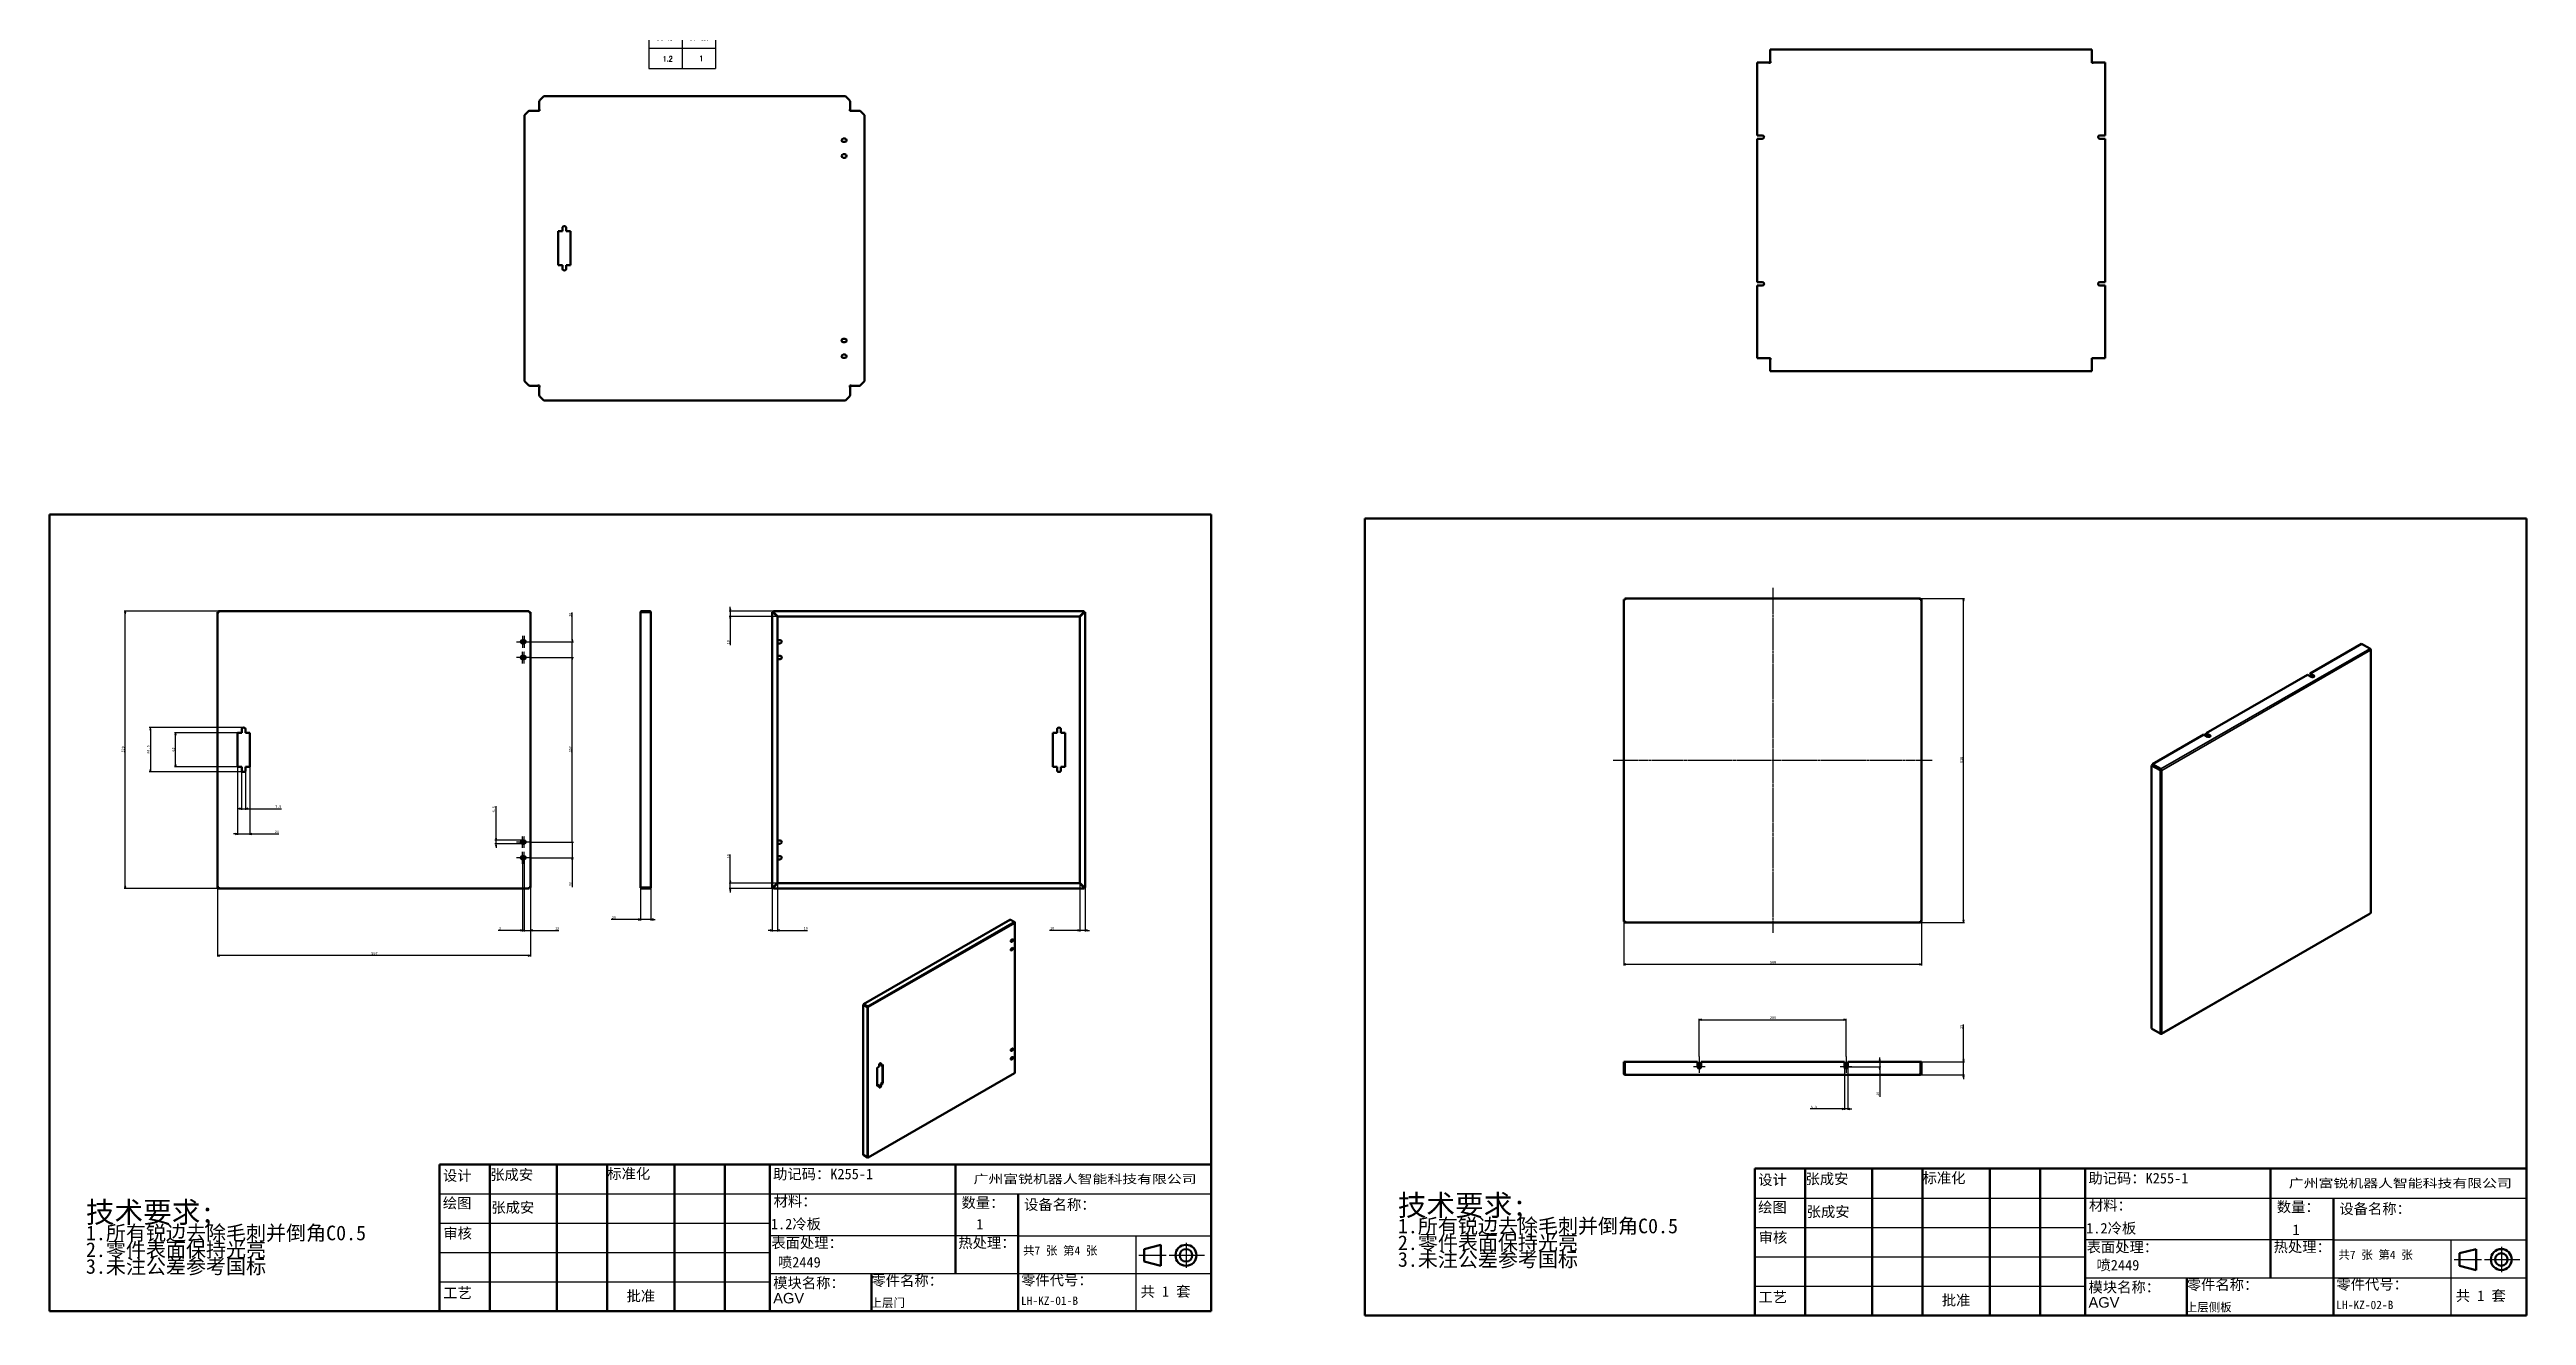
# Model space of a CAD drawing. Header units: millimetres. Extents: x 2989 to 98346, y -14444 to 9701.
# Drawn here: x 8369 to 13094, y 6378 to 8793 of the extents above; entities that cross this region are included whole.
import ezdxf
from ezdxf.enums import TextEntityAlignment as Align

# ---------------------------------------------------------------- set-up
doc = ezdxf.new("R2010")
doc.units = ezdxf.units.MM
doc.linetypes.add('CHAIN', pattern=[0.3543, 0.2362, -0.0295, 0.0591, -0.0295])
for name, color, linetype, lineweight, true_color in [('中心标记 (ISO)', 1, 'Continuous', 25, 0xff0000), ('中心线 (ISO)', 1, 'Continuous', 25, 0xff0000), ('尺寸 (ISO)', 5, 'Continuous', 25, 0x0000ff)]:
    doc.layers.add(name, color=color, linetype=linetype, lineweight=lineweight, true_color=true_color)
for name, color, linetype, lineweight in [('可见 (ISO)', 7, 'Continuous', 50), ('可见窄的 (ISO)', 7, 'Continuous', 35), ('图框 (ISO)', 7, 'Continuous', 70), ('标注线', 3, 'Continuous', 18), ('标题 (ISO)', 7, 'Continuous', 50), ('符号 (ISO)', 7, 'Continuous', 25)]:
    doc.layers.add(name, color=color, linetype=linetype, lineweight=lineweight)
doc.styles.add('DIM', font='txt.shx', dxfattribs={"width": 0.8, "bigfont": 'bigfont.shx'})
doc.styles.get("Standard").update_dxf_attribs({"font": 'arial.ttf'})
doc.styles.add('文本样式126', font='simfang.ttf', dxfattribs={"width": 1.3})
doc.styles.add('文本样式19', font='tahoma.ttf')
doc.styles.add('文本样式91', font='simfang.ttf')
doc.styles.add('注释文本 (ISO)', font='simfang.ttf')
doc.dimstyles.new('默认 (GB)', dxfattribs={"dimscale": 2, "dimtxt": 2.5, "dimasz": 2, "dimexe": 1, "dimexo": 0, "dimgap": 0.75, "dimtad": 1, "dimtoh": 1, "dimrnd": 1e-08, "dimdsep": 46, "dimtxsty": '注释文本 (ISO)', "dimblk": 'Filled-2', "dimcen": 0.09, "dimdle": 10, "dimclrd": 256, "dimclre": 256, "dimclrt": 256, "dimaunit": 1, "dimadec": 3, "dimazin": 2, "dimtfac": 0.52, "dimtmove": 0, "dimatfit": 3, "dimldrblk": 'Filled-1', "dimfxl": 0, "dimtolj": 1, "dimlwd": -1, "dimlwe": -1, "dimarcsym": 0})

msp = doc.modelspace()

# ---------------------------------------------------------------- texts
at = {"layer": '符号 (ISO)', "char_height": 20, "attachment_point": 1, "style": '注释文本 (ISO)'}
for insert in [(10136.6905, 6562.0986), (12647.3524, 6551.5137)]:
    msp.add_mtext('{1}', dxfattribs=dict(at, insert=insert))
at = {"layer": '符号 (ISO)', "char_height": 20, "width": 104, "attachment_point": 1, "style": '注释文本 (ISO)'}
for insert in [(9758.1888, 6489.6038), (12273.6394, 6484.0754)]:
    msp.add_mtext('{喷2449}', dxfattribs=dict(at, insert=insert))

# ---------------------------------------------------------------- blocks, each defined once
blk = doc.blocks.new('图框 A3-A4')
at = {"layer": '图框 (ISO)'}
for p, q in [((287, 200), (10, 200)), ((10, 200), (10, 10)), ((287, 10), (287, 200)), ((10, 10), (287, 10))]:
    blk.add_line(p, q, dxfattribs=at)
blk = doc.blocks.new('标题栏 GB1')
at = {"layer": '标题 (ISO)'}
for p, q in [((194.57, 65.23), (194.57, 72.23)), ((194.57, 72.23), (378.57, 72.23)), ((206.57, 65.23), (206.57, 72.23)), ((222.57, 65.23), (222.57, 72.23)), ((234.57, 65.23), (234.57, 72.23)), ((250.57, 65.23), (250.57, 72.23)), ((262.57, 65.23), (262.57, 72.23)), ((273.31, 65.23), (273.31, 72.23)), ((317.57, 65.23), (317.57, 72.23)), ((378.57, 72.23), (378.57, 65.23)), ((194.57, 37.23), (194.57, 65.23)), ((206.57, 37.23), (206.57, 65.23)), ((222.57, 44.23), (222.57, 65.23)), ((234.57, 37.23), (234.57, 65.23)), ((250.57, 37.23), (250.57, 65.23)), ((262.57, 37.23), (262.57, 65.23)), ((273.31, 65.23), (273.31, 37.23)), ((317.57, 55.23), (317.57, 65.23)), ((378.57, 65.23), (378.57, 37.23)), ((317.57, 55.23), (317.57, 46.23)), ((366.57, 53.06), (362.57, 52.06)), ((362.57, 52.06), (362.57, 49.06)), ((362.57, 49.06), (366.57, 48.06)), ((366.57, 48.06), (366.57, 53.06)), ((222.57, 44.23), (222.57, 37.23)), ((297.57, 46.23), (297.57, 37.23)), ((378.57, 37.23), (194.57, 37.23))]:
    blk.add_line(p, q, dxfattribs=at)
at = {"layer": '标题 (ISO)', "lineweight": 25}
for p, q in [((194.57, 65.23), (273.31, 65.23)), ((273.31, 65.23), (378.57, 65.23)), ((194.57, 58.23), (273.31, 58.23)), ((332.57, 55.23), (273.31, 55.23)), ((332.57, 55.23), (378.57, 55.23)), ((360.57, 55.23), (360.57, 46.23)), ((372.58, 53.56), (372.58, 47.56)), ((194.57, 51.23), (273.31, 51.23)), ((361.32, 50.56), (367.88, 50.56)), ((368.55, 50.56), (370.07, 50.56)), ((370.07, 50.56), (376.97, 50.56)), ((194.57, 44.23), (273.31, 44.23)), ((273.31, 46.23), (378.57, 46.23)), ((360.57, 46.23), (360.57, 37.23))]:
    blk.add_line(p, q, dxfattribs=at)
at = {"layer": '标题 (ISO)', "lineweight": 50}
blk.add_line((332.57, 65.23), (332.57, 37.23), dxfattribs=at)
at = {"layer": '标题 (ISO)'}
for radius in [2.5, 1.5]:
    blk.add_circle((372.57, 50.56), radius, dxfattribs=at)
at = {"layer": '标题 (ISO)', "style": '文本样式126', "width": 1.3}
blk.add_text('广州富锐机器人智能科技有限公司', height=2, dxfattribs=at).set_placement((348.5, 68.73), align=Align.MIDDLE_CENTER)
at = {"layer": '标题 (ISO)', "char_height": 2.5, "style": '注释文本 (ISO)'}
for s, insert, attachment_point in [('\\f仿宋|b0|i0;设计', (195.38, 70.83), 1), ('张成安', (206.66, 71.05), 1), ('\\f仿宋|b0|i0;标准化', (234.57, 71.28), 1), ('助记码：K255-1', (274.11, 71.21), 1), ('\\f仿宋|b0|i0;材料：', (274.24, 64.72), 1), ('\\f仿宋|b0|i0;绘图', (195.35, 64.28), 1), ('张成安', (206.92, 63.22), 1), ('\\f仿宋|b0|i0;数量：', (319.04, 64.37), 1), ('\\f仿宋|b0|i0;审核', (195.48, 57.07), 1), ('\\f仿宋|b0|i0;热处理：', (318.29, 54.82), 1), ('\\f仿宋|b0|i0;批准', (242.57, 40.73), 5), ('\\f仿宋|b0|i0;零件名称：', (297.57, 45.8), 1), ('\\f仿宋|b0|i0;零件代号：', (333.25, 45.9), 1)]:
    blk.add_mtext(s, dxfattribs=dict(at, insert=insert, attachment_point=attachment_point))
at = {"layer": '标题 (ISO)', "char_height": 2.5, "attachment_point": 1, "style": '注释文本 (ISO)'}
for s, insert, line_spacing_factor in [('设备名称：\\P', (333.96, 63.91), 0.856364), ('模块名称：\\P\\fArial|b0|i0;\\H2.5000;AGV', (274.14, 45.23), 0.872369)]:
    blk.add_mtext(s, dxfattribs=dict(at, insert=insert, line_spacing_factor=line_spacing_factor))
at = {"layer": '标题 (ISO)', "attachment_point": 1, "style": '注释文本 (ISO)'}
for s, insert, char_height, width in [('\\f仿宋|b0|i0;表面处理：', (273.7, 54.78), 2.5, 18.7135), ('\\f仿宋|b0|i0;\\H2.0000;共7 张 第4 张', (333.72, 52.69), 2, 27.2374), ('\\f仿宋|b0|i0;工艺', (195.45, 42.85), 2.5, 7.4854), ('  共 1 套', (358.32, 43.18), 2.5, 17.7919)]:
    blk.add_mtext(s, dxfattribs=dict(at, insert=insert, char_height=char_height, width=width))
at = {"layer": '标题 (ISO)'}
for tag, p, height, style in [('材料_001', (273.59, 56.78), 2.5, '注释文本 (ISO)'), ('零件代号_001', (297.34, 38.16), 2, '文本样式91'), ('描述_001', (333.22, 38.74), 2, '文本样式91')]:
    blk.add_attdef(tag, p, '', height=height, dxfattribs=dict(at, style=style))
at = {"layer": '标题 (ISO)', "style": '文本样式91'}
blk.add_attdef('热处理', text='', height=2, dxfattribs=at).set_placement((318.2, 50.63), align=Align.TOP_LEFT)
at = {"layer": '标题 (ISO)', "style": '文本样式19'}
for tag, p in [('工程核准人', (256.57, 40.73)), ('工程批准日期', (267.94, 40.73))]:
    blk.add_attdef(tag, text='', height=1, dxfattribs=at).set_placement(p, align=Align.MIDDLE_CENTER)
blk = doc.blocks.new('Filled-2')
at = {"color": 0}
for p, q in [((0, 0), (-1, 0.25)), ((-1, 0.25), (-1, -0.25)), ((-1, 0), (0, 0)), ((-1, -0.25), (0, 0))]:
    blk.add_line(p, q, dxfattribs=at)
at = {"color": 0, "flags": 128}
blk.add_lwpolyline([(-1, -0.25), (0, 0), (-1, 0.25), (-1, -0.25)], dxfattribs=at)
at = {"color": 0}
blk.add_solid([(-1, -0.25), (0, 0), (-1, 0.25), (-1, -0.25)], dxfattribs=at)
blk = doc.blocks.new('*D56')
at = {"layer": 'Defpoints', "color": 0, "transparency": 16777216}
for p in [(8689, 7195), (9286, 7195), (8689, 7064.6)]:
    blk.add_point(p, dxfattribs=at)
at = {"layer": '尺寸 (ISO)', "transparency": 16777216}
for p, q in [((8689, 7195), (8689, 7062.6)), ((9286, 7195), (9286, 7062.6)), ((9282, 7064.6), (8693, 7064.6))]:
    blk.add_line(p, q, dxfattribs=at)
at = {"layer": '尺寸 (ISO)', "transparency": 16777216, "xscale": 4, "yscale": 4, "zscale": 4, "rotation": 180}
blk.add_blockref('Filled-2', (8689, 7064.6), dxfattribs=at)
at = {"layer": '尺寸 (ISO)', "transparency": 16777216, "xscale": 4, "yscale": 4, "zscale": 4}
blk.add_blockref('Filled-2', (9286, 7064.6), dxfattribs=at)
at = {"layer": '尺寸 (ISO)', "transparency": 16777216, "insert": (8982.6, 7071.2), "char_height": 5, "attachment_point": 1, "style": '注释文本 (ISO)'}
blk.add_mtext('\\A1;597', dxfattribs=at)
blk = doc.blocks.new('Filled-1')
at = {"color": 0}
for p, q in [((0, 0), (-1, 0.125)), ((-1, 0.125), (-1, -0.125)), ((-1, 0), (0, 0)), ((-1, -0.125), (0, 0))]:
    blk.add_line(p, q, dxfattribs=at)
at = {"color": 0, "flags": 128}
blk.add_lwpolyline([(-1, -0.125), (0, 0), (-1, 0.125), (-1, -0.125)], dxfattribs=at)
at = {"color": 0}
blk.add_solid([(-1, -0.125), (0, 0), (-1, 0.125), (-1, -0.125)], dxfattribs=at)
blk = doc.blocks.new('*D57')
at = {"layer": 'Defpoints', "color": 0, "transparency": 16777216}
for p in [(8513, 7721.6), (8691.4, 7721.6), (8691.4, 7192.6)]:
    blk.add_point(p, dxfattribs=at)
at = {"layer": '尺寸 (ISO)', "transparency": 16777216}
for p, q in [((8691.4, 7721.6), (8511, 7721.6)), ((8513, 7196.6), (8513, 7717.6)), ((8691.4, 7192.6), (8511, 7192.6))]:
    blk.add_line(p, q, dxfattribs=at)
at = {"layer": '尺寸 (ISO)', "transparency": 16777216, "xscale": 4, "yscale": 4, "zscale": 4}
for p, rotation in [((8513, 7721.6), 90), ((8513, 7192.6), 270)]:
    blk.add_blockref('Filled-2', p, dxfattribs=dict(at, rotation=rotation))
at = {"layer": '尺寸 (ISO)', "transparency": 16777216, "insert": (8506.4, 7451.9), "char_height": 5, "attachment_point": 1, "rotation": 90, "style": '注释文本 (ISO)'}
blk.add_mtext('\\A1;529', dxfattribs=at)
blk = doc.blocks.new('*D58')
at = {"layer": 'Defpoints', "color": 0, "transparency": 16777216}
for p in [(8739, 7499.4), (8561, 7414.9), (8739, 7414.9)]:
    blk.add_point(p, dxfattribs=at)
at = {"layer": '尺寸 (ISO)', "transparency": 16777216}
for p, q in [((8739, 7499.4), (8559, 7499.4)), ((8561, 7495.4), (8561, 7418.9)), ((8739, 7414.9), (8559, 7414.9))]:
    blk.add_line(p, q, dxfattribs=at)
at = {"layer": '尺寸 (ISO)', "transparency": 16777216, "xscale": 4, "yscale": 4, "zscale": 4}
for p, rotation in [((8561, 7499.4), 90), ((8561, 7414.9), 270)]:
    blk.add_blockref('Filled-2', p, dxfattribs=dict(at, rotation=rotation))
at = {"layer": '尺寸 (ISO)', "transparency": 16777216, "insert": (8554.4, 7450), "char_height": 5, "attachment_point": 1, "rotation": 90, "style": '注释文本 (ISO)'}
blk.add_mtext('\\A1;84.5', dxfattribs=at)
blk = doc.blocks.new('*D59')
at = {"layer": 'Defpoints', "color": 0, "transparency": 16777216}
for p in [(8727.5, 7424.6), (8750.5, 7424.6), (8750.5, 7296.6)]:
    blk.add_point(p, dxfattribs=at)
at = {"layer": '尺寸 (ISO)', "transparency": 16777216}
for p, q in [((8727.5, 7424.6), (8727.5, 7294.6)), ((8750.5, 7424.6), (8750.5, 7294.6)), ((8723.5, 7296.6), (8719.5, 7296.6)), ((8727.5, 7296.6), (8750.5, 7296.6)), ((8754.5, 7296.6), (8806.2, 7296.6))]:
    blk.add_line(p, q, dxfattribs=at)
at = {"layer": '尺寸 (ISO)', "transparency": 16777216, "xscale": 4, "yscale": 4, "zscale": 4}
blk.add_blockref('Filled-2', (8727.5, 7296.6), dxfattribs=at)
at = {"layer": '尺寸 (ISO)', "transparency": 16777216, "xscale": 4, "yscale": 4, "zscale": 4, "rotation": 180}
blk.add_blockref('Filled-2', (8750.5, 7296.6), dxfattribs=at)
at = {"layer": '尺寸 (ISO)', "transparency": 16777216, "insert": (8798.2, 7303.2), "char_height": 5, "attachment_point": 1, "style": '注释文本 (ISO)'}
blk.add_mtext('\\A1;23', dxfattribs=at)
blk = doc.blocks.new('*D60')
at = {"layer": 'Defpoints', "color": 0, "transparency": 16777216}
for p in [(8735.2, 7418.6), (8742.7, 7418.6), (8742.7, 7344.6)]:
    blk.add_point(p, dxfattribs=at)
at = {"layer": '尺寸 (ISO)', "transparency": 16777216}
for p, q in [((8735.2, 7418.6), (8735.2, 7342.6)), ((8742.7, 7418.6), (8742.7, 7342.6)), ((8731.2, 7344.6), (8727.2, 7344.6)), ((8735.2, 7344.6), (8742.7, 7344.6)), ((8746.7, 7344.6), (8810.9, 7344.6))]:
    blk.add_line(p, q, dxfattribs=at)
at = {"layer": '尺寸 (ISO)', "transparency": 16777216, "xscale": 4, "yscale": 4, "zscale": 4}
blk.add_blockref('Filled-2', (8735.2, 7344.6), dxfattribs=at)
at = {"layer": '尺寸 (ISO)', "transparency": 16777216, "xscale": 4, "yscale": 4, "zscale": 4, "rotation": 180}
blk.add_blockref('Filled-2', (8742.7, 7344.6), dxfattribs=at)
at = {"layer": '尺寸 (ISO)', "transparency": 16777216, "insert": (8799.3, 7351.2), "char_height": 5, "attachment_point": 1, "style": '注释文本 (ISO)'}
blk.add_mtext('\\A1;7.5', dxfattribs=at)
blk = doc.blocks.new('*D61')
at = {"layer": 'Defpoints', "color": 0, "transparency": 16777216}
for p in [(8609, 7489.6), (8727.5, 7489.6), (8727.5, 7424.6)]:
    blk.add_point(p, dxfattribs=at)
at = {"layer": '尺寸 (ISO)', "transparency": 16777216}
for p, q in [((8727.5, 7489.6), (8607, 7489.6)), ((8609, 7428.6), (8609, 7485.6)), ((8727.5, 7424.6), (8607, 7424.6))]:
    blk.add_line(p, q, dxfattribs=at)
at = {"layer": '尺寸 (ISO)', "transparency": 16777216, "xscale": 4, "yscale": 4, "zscale": 4}
for p, rotation in [((8609, 7489.6), 90), ((8609, 7424.6), 270)]:
    blk.add_blockref('Filled-2', p, dxfattribs=dict(at, rotation=rotation))
at = {"layer": '尺寸 (ISO)', "transparency": 16777216, "insert": (8602.4, 7453.7), "char_height": 5, "attachment_point": 1, "rotation": 90, "style": '注释文本 (ISO)'}
blk.add_mtext('\\A1;65', dxfattribs=at)
blk = doc.blocks.new('_DotSmall')
at = {"color": 0, "linetype": 'ByBlock', "const_width": 0.5}
blk.add_lwpolyline([(-0.0625, 0, 1), (0.0625, 0, 1)], format="xyb", close=True, dxfattribs=at)
blk = doc.blocks.new('*D62')
at = {"layer": 'Defpoints', "color": 0, "transparency": 16777216}
for p in [(9285.2, 7281.1), (9366, 7281.1), (9285.2, 7251.1)]:
    blk.add_point(p, dxfattribs=at)
at = {"layer": '尺寸 (ISO)', "transparency": 16777216}
for p, q in [((9285.2, 7281.1), (9368, 7281.1)), ((9366, 7281.1), (9366, 7289.1)), ((9366, 7281.1), (9366, 7251.1)), ((9285.2, 7251.1), (9368, 7251.1)), ((9366, 7247.1), (9366, 7195.3))]:
    blk.add_line(p, q, dxfattribs=at)
at = {"layer": '尺寸 (ISO)', "transparency": 16777216, "xscale": 4, "yscale": 4, "zscale": 4}
for name, p, rotation in [('_DotSmall', (9366, 7281.1), 270), ('Filled-2', (9366, 7251.1), 90)]:
    blk.add_blockref(name, p, dxfattribs=dict(at, rotation=rotation))
at = {"layer": '尺寸 (ISO)', "transparency": 16777216, "insert": (9359.4, 7196.8), "char_height": 5, "attachment_point": 1, "rotation": 90, "style": '注释文本 (ISO)'}
blk.add_mtext('\\A1;30', dxfattribs=at)
blk = doc.blocks.new('*D63')
at = {"layer": 'Defpoints', "color": 0, "transparency": 16777216}
for p in [(9285.2, 7633.1), (9366, 7633.1), (9285.2, 7281.1)]:
    blk.add_point(p, dxfattribs=at)
at = {"layer": '尺寸 (ISO)', "transparency": 16777216}
for p, q in [((9285.2, 7633.1), (9368, 7633.1)), ((9366, 7281.1), (9366, 7633.1)), ((9285.2, 7281.1), (9368, 7281.1))]:
    blk.add_line(p, q, dxfattribs=at)
at = {"layer": '尺寸 (ISO)', "transparency": 16777216, "xscale": 4, "yscale": 4, "zscale": 4}
for p, rotation in [((9366, 7633.1), 90), ((9366, 7281.1), 270)]:
    blk.add_blockref('_DotSmall', p, dxfattribs=dict(at, rotation=rotation))
at = {"layer": '尺寸 (ISO)', "transparency": 16777216, "insert": (9359.4, 7452.1), "char_height": 5, "attachment_point": 1, "rotation": 90, "style": '注释文本 (ISO)'}
blk.add_mtext('\\A1;352', dxfattribs=at)
blk = doc.blocks.new('*D64')
at = {"layer": 'Defpoints', "color": 0, "transparency": 16777216}
for p in [(9285.2, 7663.1), (9366, 7663.1), (9285.2, 7633.1)]:
    blk.add_point(p, dxfattribs=at)
at = {"layer": '尺寸 (ISO)', "transparency": 16777216}
for p, q in [((9366, 7667.1), (9366, 7718.9)), ((9285.2, 7663.1), (9368, 7663.1)), ((9366, 7633.1), (9366, 7663.1)), ((9285.2, 7633.1), (9368, 7633.1)), ((9366, 7633.1), (9366, 7629.1))]:
    blk.add_line(p, q, dxfattribs=at)
at = {"layer": '尺寸 (ISO)', "transparency": 16777216, "xscale": 4, "yscale": 4, "zscale": 4}
for name, p, rotation in [('Filled-2', (9366, 7663.1), 270), ('_DotSmall', (9366, 7633.1), 90)]:
    blk.add_blockref(name, p, dxfattribs=dict(at, rotation=rotation))
at = {"layer": '尺寸 (ISO)', "transparency": 16777216, "insert": (9359.4, 7710.9), "char_height": 5, "attachment_point": 1, "rotation": 90, "style": '注释文本 (ISO)'}
blk.add_mtext('\\A1;30', dxfattribs=at)
blk = doc.blocks.new('*D65')
at = {"layer": 'Defpoints', "color": 0, "transparency": 16777216}
for p in [(9271, 7247.9), (9274, 7247.9), (9274, 7112.6)]:
    blk.add_point(p, dxfattribs=at)
at = {"layer": '尺寸 (ISO)', "transparency": 16777216}
for p, q in [((9271, 7247.9), (9271, 7110.6)), ((9274, 7247.9), (9274, 7110.6)), ((9267, 7112.6), (9224.5, 7112.6)), ((9274, 7112.6), (9271, 7112.6)), ((9274, 7112.6), (9282, 7112.6))]:
    blk.add_line(p, q, dxfattribs=at)
at = {"layer": '尺寸 (ISO)', "transparency": 16777216, "xscale": 4, "yscale": 4, "zscale": 4}
blk.add_blockref('Filled-2', (9271, 7112.6), dxfattribs=at)
at = {"layer": '尺寸 (ISO)', "transparency": 16777216, "xscale": 4, "yscale": 4, "zscale": 4, "rotation": 180}
blk.add_blockref('_DotSmall', (9274, 7112.6), dxfattribs=at)
at = {"layer": '尺寸 (ISO)', "transparency": 16777216, "insert": (9226, 7119.2), "char_height": 5, "attachment_point": 1, "style": '注释文本 (ISO)'}
blk.add_mtext('\\A1;3', dxfattribs=at)
blk = doc.blocks.new('*D66')
at = {"layer": 'Defpoints', "color": 0, "transparency": 16777216}
for p in [(9274, 7247.9), (9286, 7195), (9286, 7112.6)]:
    blk.add_point(p, dxfattribs=at)
at = {"layer": '尺寸 (ISO)', "transparency": 16777216}
for p, q in [((9274, 7247.9), (9274, 7110.6)), ((9286, 7195), (9286, 7110.6)), ((9274, 7112.6), (9270, 7112.6)), ((9274, 7112.6), (9286, 7112.6)), ((9290, 7112.6), (9340.5, 7112.6))]:
    blk.add_line(p, q, dxfattribs=at)
at = {"layer": '尺寸 (ISO)', "transparency": 16777216, "xscale": 4, "yscale": 4, "zscale": 4}
blk.add_blockref('_DotSmall', (9274, 7112.6), dxfattribs=at)
at = {"layer": '尺寸 (ISO)', "transparency": 16777216, "xscale": 4, "yscale": 4, "zscale": 4, "rotation": 180}
blk.add_blockref('Filled-2', (9286, 7112.6), dxfattribs=at)
at = {"layer": '尺寸 (ISO)', "transparency": 16777216, "insert": (9333, 7119.1), "char_height": 5, "attachment_point": 1, "style": '注释文本 (ISO)'}
blk.add_mtext('\\A1;12', dxfattribs=at)
blk = doc.blocks.new('*D67')
at = {"layer": 'Defpoints', "color": 0, "transparency": 16777216}
for p in [(9220.4, 7284.4), (9271, 7284.4), (9271, 7277.9)]:
    blk.add_point(p, dxfattribs=at)
at = {"layer": '尺寸 (ISO)', "transparency": 16777216}
for p, q in [((9220.4, 7288.4), (9220.4, 7349.3)), ((9271, 7284.4), (9218.4, 7284.4)), ((9271, 7277.9), (9218.4, 7277.9)), ((9220.4, 7277.9), (9220.4, 7284.4)), ((9220.4, 7273.9), (9220.4, 7269.9))]:
    blk.add_line(p, q, dxfattribs=at)
at = {"layer": '尺寸 (ISO)', "transparency": 16777216, "xscale": 4, "yscale": 4, "zscale": 4}
for p, rotation in [((9220.4, 7284.4), 270), ((9220.4, 7277.9), 90)]:
    blk.add_blockref('Filled-2', p, dxfattribs=dict(at, rotation=rotation))
at = {"layer": '尺寸 (ISO)', "transparency": 16777216, "insert": (9213.8, 7337.6), "char_height": 5, "attachment_point": 1, "rotation": 90, "style": '注释文本 (ISO)'}
blk.add_mtext('\\A1;6.5', dxfattribs=at)
blk = doc.blocks.new('*D68')
at = {"layer": 'Defpoints', "color": 0, "transparency": 16777216}
for p in [(9496, 7195.9), (9516, 7195), (9496, 7133.4)]:
    blk.add_point(p, dxfattribs=at)
at = {"layer": '尺寸 (ISO)', "transparency": 16777216}
for p, q in [((9496, 7195.9), (9496, 7131.4)), ((9516, 7195), (9516, 7131.4)), ((9492, 7133.4), (9440.1, 7133.4)), ((9516, 7133.4), (9496, 7133.4)), ((9520, 7133.4), (9524, 7133.4))]:
    blk.add_line(p, q, dxfattribs=at)
at = {"layer": '尺寸 (ISO)', "transparency": 16777216, "xscale": 4, "yscale": 4, "zscale": 4}
blk.add_blockref('Filled-2', (9496, 7133.4), dxfattribs=at)
at = {"layer": '尺寸 (ISO)', "transparency": 16777216, "xscale": 4, "yscale": 4, "zscale": 4, "rotation": 180}
blk.add_blockref('Filled-2', (9516, 7133.4), dxfattribs=at)
at = {"layer": '尺寸 (ISO)', "transparency": 16777216, "insert": (9441.6, 7139.9), "char_height": 5, "attachment_point": 1, "style": '注释文本 (ISO)'}
blk.add_mtext('\\A1;20', dxfattribs=at)
blk = doc.blocks.new('*D52')
at = {"layer": 'Defpoints', "color": 0, "transparency": 16777216}
for p in [(9747.4, 7194.7), (9757.4, 7203.5), (9747.4, 7112.6)]:
    blk.add_point(p, dxfattribs=at)
at = {"layer": '尺寸 (ISO)', "transparency": 16777216}
for p, q in [((9747.4, 7194.7), (9747.4, 7110.6)), ((9757.4, 7203.5), (9757.4, 7110.6)), ((9743.4, 7112.6), (9739.4, 7112.6)), ((9747.4, 7112.6), (9757.4, 7112.6)), ((9761.4, 7112.6), (9814.9, 7112.6))]:
    blk.add_line(p, q, dxfattribs=at)
at = {"layer": '尺寸 (ISO)', "transparency": 16777216, "xscale": 4, "yscale": 4, "zscale": 4}
blk.add_blockref('Filled-2', (9747.4, 7112.6), dxfattribs=at)
at = {"layer": '尺寸 (ISO)', "transparency": 16777216, "xscale": 4, "yscale": 4, "zscale": 4, "rotation": 180}
blk.add_blockref('Filled-2', (9757.4, 7112.6), dxfattribs=at)
at = {"layer": '尺寸 (ISO)', "transparency": 16777216, "insert": (9807.2, 7119.2), "char_height": 5, "attachment_point": 1, "style": '注释文本 (ISO)'}
blk.add_mtext('\\A1;10', dxfattribs=at)
blk = doc.blocks.new('*D53')
at = {"layer": 'Defpoints', "color": 0, "transparency": 16777216}
for p in [(9667.4, 7192.6), (9749.5, 7192.6), (9758.3, 7202.6)]:
    blk.add_point(p, dxfattribs=at)
at = {"layer": '尺寸 (ISO)', "transparency": 16777216}
for p, q in [((9667.4, 7206.6), (9667.4, 7257.4)), ((9758.3, 7202.6), (9665.4, 7202.6)), ((9749.5, 7192.6), (9665.4, 7192.6)), ((9667.4, 7192.6), (9667.4, 7202.6)), ((9667.4, 7188.6), (9667.4, 7184.6))]:
    blk.add_line(p, q, dxfattribs=at)
at = {"layer": '尺寸 (ISO)', "transparency": 16777216, "xscale": 4, "yscale": 4, "zscale": 4}
for p, rotation in [((9667.4, 7202.6), 270), ((9667.4, 7192.6), 90)]:
    blk.add_blockref('Filled-2', p, dxfattribs=dict(at, rotation=rotation))
at = {"layer": '尺寸 (ISO)', "transparency": 16777216, "insert": (9660.9, 7249.8), "char_height": 5, "attachment_point": 1, "rotation": 90, "style": '注释文本 (ISO)'}
blk.add_mtext('\\A1;10', dxfattribs=at)
blk = doc.blocks.new('*D54')
at = {"layer": 'Defpoints', "color": 0, "transparency": 16777216}
for p in [(10334.4, 7203.5), (10344.4, 7194.7), (10344.4, 7112.6)]:
    blk.add_point(p, dxfattribs=at)
at = {"layer": '尺寸 (ISO)', "transparency": 16777216}
for p, q in [((10334.4, 7203.5), (10334.4, 7110.6)), ((10344.4, 7194.7), (10344.4, 7110.6)), ((10330.4, 7112.6), (10276, 7112.6)), ((10344.4, 7112.6), (10334.4, 7112.6)), ((10348.4, 7112.6), (10352.4, 7112.6))]:
    blk.add_line(p, q, dxfattribs=at)
at = {"layer": '尺寸 (ISO)', "transparency": 16777216, "xscale": 4, "yscale": 4, "zscale": 4}
blk.add_blockref('Filled-2', (10334.4, 7112.6), dxfattribs=at)
at = {"layer": '尺寸 (ISO)', "transparency": 16777216, "xscale": 4, "yscale": 4, "zscale": 4, "rotation": 180}
blk.add_blockref('Filled-2', (10344.4, 7112.6), dxfattribs=at)
at = {"layer": '尺寸 (ISO)', "transparency": 16777216, "insert": (10277.5, 7119.2), "char_height": 5, "attachment_point": 1, "style": '注释文本 (ISO)'}
blk.add_mtext('\\A1;10', dxfattribs=at)
blk = doc.blocks.new('*D55')
at = {"layer": 'Defpoints', "color": 0, "transparency": 16777216}
for p in [(9667.4, 7711.6), (9749.5, 7721.6), (9758.3, 7711.6)]:
    blk.add_point(p, dxfattribs=at)
at = {"layer": '尺寸 (ISO)', "transparency": 16777216}
for p, q in [((9749.5, 7721.6), (9665.4, 7721.6)), ((9758.3, 7711.6), (9665.4, 7711.6)), ((9667.4, 7725.6), (9667.4, 7729.6)), ((9667.4, 7721.6), (9667.4, 7711.6)), ((9667.4, 7707.6), (9667.4, 7656.8))]:
    blk.add_line(p, q, dxfattribs=at)
at = {"layer": '尺寸 (ISO)', "transparency": 16777216, "xscale": 4, "yscale": 4, "zscale": 4}
for p, rotation in [((9667.4, 7721.6), 270), ((9667.4, 7711.6), 90)]:
    blk.add_blockref('Filled-2', p, dxfattribs=dict(at, rotation=rotation))
at = {"layer": '尺寸 (ISO)', "transparency": 16777216, "insert": (9660.9, 7658.3), "char_height": 5, "attachment_point": 1, "rotation": 90, "style": '注释文本 (ISO)'}
blk.add_mtext('\\A1;10', dxfattribs=at)
blk = doc.blocks.new('加工')
at = {"layer": '符号 (ISO)', "insert": (-36.68, 11.05), "char_height": 2.5, "width": 80.4946, "attachment_point": 1, "line_spacing_factor": 0.683636, "style": '注释文本 (ISO)'}
blk.add_mtext('{\\H2x;技术要求;\\P\\H0.7x;1.所有锐边去除毛刺并倒角C0.5\\H2.12498x; \\H0.47059x;\\P2.零件表面保持光亮\\H1.84035x; \\H0.54337x;\\P3.未注公差参考国标\\H1.80945x; }', dxfattribs=at)
blk = doc.blocks.new('*D74')
at = {"layer": 'Defpoints', "color": 0, "transparency": 16777216}
for p in [(11371.9, 7130.2), (11939.9, 7130.2), (11371.9, 7047.8)]:
    blk.add_point(p, dxfattribs=at)
at = {"layer": '尺寸 (ISO)', "transparency": 16777216}
for p, q in [((11371.9, 7130.2), (11371.9, 7045.8)), ((11939.9, 7130.2), (11939.9, 7045.8)), ((11935.9, 7047.8), (11375.9, 7047.8))]:
    blk.add_line(p, q, dxfattribs=at)
at = {"layer": '尺寸 (ISO)', "transparency": 16777216, "xscale": 4, "yscale": 4, "zscale": 4, "rotation": 180}
blk.add_blockref('Filled-2', (11371.9, 7047.8), dxfattribs=at)
at = {"layer": '尺寸 (ISO)', "transparency": 16777216, "xscale": 4, "yscale": 4, "zscale": 4}
blk.add_blockref('Filled-2', (11939.9, 7047.8), dxfattribs=at)
at = {"layer": '尺寸 (ISO)', "transparency": 16777216, "insert": (11650.9, 7054.4), "char_height": 5, "attachment_point": 1, "style": '注释文本 (ISO)'}
blk.add_mtext('\\A1;568', dxfattribs=at)
blk = doc.blocks.new('*D75')
at = {"layer": 'Defpoints', "color": 0, "transparency": 16777216}
for p in [(11937.5, 7745.8), (12019.9, 7745.8), (11937.5, 7127.8)]:
    blk.add_point(p, dxfattribs=at)
at = {"layer": '尺寸 (ISO)', "transparency": 16777216}
for p, q in [((11937.5, 7745.8), (12021.9, 7745.8)), ((12019.9, 7131.8), (12019.9, 7741.8)), ((11937.5, 7127.8), (12021.9, 7127.8))]:
    blk.add_line(p, q, dxfattribs=at)
at = {"layer": '尺寸 (ISO)', "transparency": 16777216, "xscale": 4, "yscale": 4, "zscale": 4}
for p, rotation in [((12019.9, 7745.8), 90), ((12019.9, 7127.8), 270)]:
    blk.add_blockref('Filled-2', p, dxfattribs=dict(at, rotation=rotation))
at = {"layer": '尺寸 (ISO)', "transparency": 16777216, "insert": (12013.3, 7431.8), "char_height": 5, "attachment_point": 1, "rotation": 90, "style": '注释文本 (ISO)'}
blk.add_mtext('\\A1;618', dxfattribs=at)
blk = doc.blocks.new('*D76')
at = {"layer": 'Defpoints', "color": 0, "transparency": 16777216}
for p in [(11937.9, 6862.1), (11937.5, 6837.1), (12019.9, 6837.1)]:
    blk.add_point(p, dxfattribs=at)
at = {"layer": '尺寸 (ISO)', "transparency": 16777216}
for p, q in [((12019.9, 6866.1), (12019.9, 6932.9)), ((11937.9, 6862.1), (12021.9, 6862.1)), ((12019.9, 6837.1), (12019.9, 6862.1)), ((11937.5, 6837.1), (12021.9, 6837.1)), ((12019.9, 6833.1), (12019.9, 6829.1))]:
    blk.add_line(p, q, dxfattribs=at)
at = {"layer": '尺寸 (ISO)', "transparency": 16777216, "xscale": 4, "yscale": 4, "zscale": 4}
for p, rotation in [((12019.9, 6862.1), 270), ((12019.9, 6837.1), 90)]:
    blk.add_blockref('Filled-2', p, dxfattribs=dict(at, rotation=rotation))
at = {"layer": '尺寸 (ISO)', "transparency": 16777216, "insert": (12013.3, 6924.9), "char_height": 5, "attachment_point": 1, "rotation": 90, "style": '注释文本 (ISO)'}
blk.add_mtext('\\A1;25', dxfattribs=at)
blk = doc.blocks.new('*D77')
at = {"layer": 'Defpoints', "color": 0, "transparency": 16777216}
for p in [(11792.6, 6852.1), (11799.1, 6852.1), (11792.6, 6772.1)]:
    blk.add_point(p, dxfattribs=at)
at = {"layer": '尺寸 (ISO)', "transparency": 16777216}
for p, q in [((11792.6, 6852.1), (11792.6, 6770.1)), ((11799.1, 6852.1), (11799.1, 6770.1)), ((11788.6, 6772.1), (11727.7, 6772.1)), ((11799.1, 6772.1), (11792.6, 6772.1)), ((11803.1, 6772.1), (11807.1, 6772.1))]:
    blk.add_line(p, q, dxfattribs=at)
at = {"layer": '尺寸 (ISO)', "transparency": 16777216, "xscale": 4, "yscale": 4, "zscale": 4}
blk.add_blockref('Filled-2', (11792.6, 6772.1), dxfattribs=at)
at = {"layer": '尺寸 (ISO)', "transparency": 16777216, "xscale": 4, "yscale": 4, "zscale": 4, "rotation": 180}
blk.add_blockref('Filled-2', (11799.1, 6772.1), dxfattribs=at)
at = {"layer": '尺寸 (ISO)', "transparency": 16777216, "insert": (11729.2, 6778.7), "char_height": 5, "attachment_point": 1, "style": '注释文本 (ISO)'}
blk.add_mtext('\\A1;6.5', dxfattribs=at)
blk = doc.blocks.new('*D78')
at = {"layer": 'Defpoints', "color": 0, "transparency": 16777216}
for p in [(11795.9, 6852.1), (11860.1, 6862.1), (11860.1, 6852.1)]:
    blk.add_point(p, dxfattribs=at)
at = {"layer": '尺寸 (ISO)', "transparency": 16777216}
for p, q in [((11795.9, 6852.1), (11862.1, 6852.1)), ((11860.1, 6866.1), (11860.1, 6870.1)), ((11860.1, 6862.1), (11860.1, 6852.1)), ((11860.1, 6848.1), (11860.1, 6795.4))]:
    blk.add_line(p, q, dxfattribs=at)
at = {"layer": '尺寸 (ISO)', "transparency": 16777216, "xscale": 4, "yscale": 4, "zscale": 4}
for p, rotation in [((11860.1, 6862.1), 270), ((11860.1, 6852.1), 90)]:
    blk.add_blockref('Filled-2', p, dxfattribs=dict(at, rotation=rotation))
at = {"layer": '尺寸 (ISO)', "transparency": 16777216, "insert": (11853.6, 6796.9), "char_height": 5, "attachment_point": 1, "rotation": 90, "style": '注释文本 (ISO)'}
blk.add_mtext('\\A1;10', dxfattribs=at)
blk = doc.blocks.new('*D79')
at = {"layer": 'Defpoints', "color": 0, "transparency": 16777216}
for p in [(11795.9, 6942.1), (11515.9, 6872.1), (11795.9, 6872.1)]:
    blk.add_point(p, dxfattribs=at)
at = {"layer": '尺寸 (ISO)', "transparency": 16777216}
for p, q in [((11515.9, 6872.1), (11515.9, 6944.1)), ((11519.9, 6942.1), (11791.9, 6942.1)), ((11795.9, 6872.1), (11795.9, 6944.1))]:
    blk.add_line(p, q, dxfattribs=at)
at = {"layer": '尺寸 (ISO)', "transparency": 16777216, "xscale": 4, "yscale": 4, "zscale": 4, "rotation": 180}
blk.add_blockref('Filled-2', (11515.9, 6942.1), dxfattribs=at)
at = {"layer": '尺寸 (ISO)', "transparency": 16777216, "xscale": 4, "yscale": 4, "zscale": 4}
blk.add_blockref('Filled-2', (11795.9, 6942.1), dxfattribs=at)
at = {"layer": '尺寸 (ISO)', "transparency": 16777216, "insert": (11650.7, 6948.7), "char_height": 5, "attachment_point": 1, "style": '注释文本 (ISO)'}
blk.add_mtext('\\A1;280', dxfattribs=at)
blk = doc.blocks.new('*T27')
at = {"color": 0, "linetype": 'ByBlock', "lineweight": -2, "transparency": 16777216}
for p, q in [((0, 0), (127, 0)), ((0, 0), (0, -78)), ((63.5, 0), (63.5, -78)), ((127, 0), (127, -78)), ((0, -39), (127, -39)), ((0, -78), (127, -78))]:
    blk.add_line(p, q, dxfattribs=at)
at = {"color": 0, "transparency": 16777216, "char_height": 10, "width": 60.5, "attachment_point": 5}
for s, insert in [('{\\fSimSun|b0|i0|c134|p2;料 厚}', (31.75, -19.5)), ('{\\fSimSun|b0|i0|c134|p2;件 数}', (95.25, -19.5))]:
    blk.add_mtext(s, dxfattribs=dict(at, insert=insert))
blk = doc.blocks.new('圆心打标')
at = {"layer": '标注线'}
for p, q in [((-2.5, 0), (2.5, 0)), ((0, 2.5), (0, -2.5))]:
    blk.add_line(p, q, dxfattribs=at)
blk = doc.blocks.new('拆图参数')
blk.add_blockref('*T27', (-63.5, 78))
at = {"layer": '标注线'}
blk.add_blockref('圆心打标', (67219.7, -21339.8), dxfattribs=at)
at = {"style": 'DIM', "width": 0.8}
blk.add_attdef('6', text='', height=10, dxfattribs=at).set_placement((-37.1, 18.9), align=Align.MIDDLE_LEFT)
blk.add_attdef('1', text='', height=10, dxfattribs=at).set_placement((36.6, 19.3), align=Align.MIDDLE_CENTER)

# ---------------------------------------------------------------- dimensions: what is measured, and where the dimension line sits
at = {"layer": '尺寸 (ISO)'}
for base, p1, p2, angle, override, picture, middle in [((8512.9728, 7721.6184), (8691.3728, 7192.6184), (8691.3728, 7721.6184), 90, {"dimtoh": 0, "dimdec": 2, "dimtp": 0, "dimtm": 0, "dimtdec": 2, "dimtofl": 0, "dimatfit": 1}, '*D57', (8512.9728, 7456.9759)), ((9365.9728, 7663.1184), (9285.2228, 7633.1184), (9285.2228, 7663.1184), 90, {"dimtoh": 0, "dimdec": 2, "dimblk1": 'DotSmall', "dimblk2": 'Filled-2', "dimsah": 1, "dimdle": 0, "dimtp": 0, "dimtm": 0, "dimtdec": 2, "dimtofl": 1, "dimatfit": 1}, '*D64', (9365.9728, 7714.147)), ((9667.4109, 7711.6184), (9749.4594, 7721.6184), (9758.2594, 7711.6184), 270, {"dimtoh": 0, "dimdec": 2, "dimtp": 0, "dimtm": 0, "dimtdec": 2, "dimtofl": 1, "dimatfit": 1}, '*D55', (9667.4109, 7661.3898)), ((12019.8991, 7745.8185), (11937.4991, 7127.8185), (11937.4991, 7745.8185), 90, {"dimtoh": 0, "dimdec": 2, "dimtp": 0, "dimtm": 0, "dimtdec": 2, "dimtofl": 0, "dimatfit": 1}, '*D75', (12019.8991, 7436.8985)), ((9365.9728, 7633.1184), (9285.2228, 7281.1184), (9285.2228, 7633.1184), 90, {"dimtoh": 0, "dimdec": 2, "dimblk1": 'DotSmall', "dimblk2": 'DotSmall', "dimsah": 1, "dimdle": 0, "dimtp": 0, "dimtm": 0, "dimtdec": 2, "dimtofl": 0, "dimatfit": 1}, '*D63', (9365.9728, 7457.1009)), ((8560.9728, 7414.8684), (8738.9728, 7499.3684), (8738.9728, 7414.8684), 90, {"dimtoh": 0, "dimdec": 2, "dimtp": 0, "dimtm": 0, "dimtdec": 2, "dimtofl": 0, "dimatfit": 1}, '*D58', (8560.9728, 7456.9134)), ((8608.9728, 7489.6184), (8727.4728, 7424.6184), (8727.4728, 7489.6184), 90, {"dimtoh": 0, "dimdec": 2, "dimtp": 0, "dimtm": 0, "dimtdec": 2, "dimtofl": 0, "dimatfit": 1}, '*D61', (8608.9728, 7456.9134)), ((9220.4266, 7284.3684), (9270.9728, 7277.8684), (9270.9728, 7284.3684), 90, {"dimtoh": 0, "dimdec": 2, "dimtp": 0, "dimtm": 0, "dimtdec": 2, "dimtofl": 1, "dimatfit": 1}, '*D67', (9220.4266, 7342.7112)), ((9365.9728, 7281.1184), (9285.2228, 7251.1184), (9285.2228, 7281.1184), 90, {"dimtoh": 0, "dimdec": 2, "dimblk1": 'Filled-2', "dimblk2": 'DotSmall', "dimsah": 1, "dimdle": 0, "dimtp": 0, "dimtm": 0, "dimtdec": 2, "dimtofl": 1, "dimatfit": 1}, '*D62', (9365.9728, 7200.0898)), ((9273.9728, 7112.6184), (9270.9728, 7247.8684), (9273.9728, 7247.8684), 180, {"dimtoh": 0, "dimdec": 2, "dimblk1": 'Filled-2', "dimblk2": 'DotSmall', "dimsah": 1, "dimdle": 0, "dimtp": 0, "dimtm": 0, "dimtdec": 2, "dimtofl": 1, "dimatfit": 1}, '*D65', (9227.43, 7112.6184)), ((9285.9728, 7112.6184), (9273.9728, 7247.8684), (9285.9728, 7195.0184), 180, {"dimtoh": 0, "dimdec": 2, "dimblk1": 'DotSmall', "dimblk2": 'Filled-2', "dimsah": 1, "dimdle": 0, "dimtp": 0, "dimtm": 0, "dimtdec": 2, "dimtofl": 1, "dimatfit": 1}, '*D66', (9336.03, 7112.6184)), ((9667.4109, 7192.6184), (9758.2594, 7202.6184), (9749.4594, 7192.6184), 270, {"dimtoh": 0, "dimdec": 2, "dimtp": 0, "dimtm": 0, "dimtdec": 2, "dimtofl": 1, "dimatfit": 1}, '*D53', (9667.4109, 7252.847)), ((8688.9728, 7064.6184), (9285.9728, 7195.0184), (8688.9728, 7195.0184), 180, {"dimtoh": 0, "dimdec": 2, "dimtp": 0, "dimtm": 0, "dimtdec": 2, "dimtofl": 0, "dimatfit": 1}, '*D56', (8987.6153, 7064.6184)), ((9496.0052, 7133.3669), (9516.0052, 7195.0184), (9496.0052, 7195.8669), 180, {"dimtoh": 0, "dimdec": 2, "dimtp": 0, "dimtm": 0, "dimtdec": 2, "dimtofl": 1, "dimatfit": 1}, '*D68', (9444.8623, 7133.3669)), ((9747.4109, 7112.6184), (9757.4109, 7203.4669), (9747.4109, 7194.6669), 180, {"dimtoh": 0, "dimdec": 2, "dimtp": 0, "dimtm": 0, "dimtdec": 2, "dimtofl": 1, "dimatfit": 1}, '*D52', (9810.2988, 7112.6184)), ((11371.8991, 7047.8185), (11939.8991, 7130.2185), (11371.8991, 7130.2185), 180, {"dimtoh": 0, "dimdec": 2, "dimtp": 0, "dimtm": 0, "dimtdec": 2, "dimtofl": 0, "dimatfit": 1}, '*D74', (11655.9791, 7047.8185)), ((11795.8991, 6942.1044), (11515.8991, 6872.1044), (11795.8991, 6872.1044), 180, {"dimtoh": 0, "dimdec": 2, "dimtp": 0, "dimtm": 0, "dimtdec": 2, "dimtofl": 0, "dimatfit": 1}, '*D79', (11655.8191, 6942.1044)), ((12019.8991, 6837.1044), (11937.8505, 6862.1044), (11937.4991, 6837.1044), 270, {"dimtoh": 0, "dimdec": 2, "dimtp": 0, "dimtm": 0, "dimtdec": 2, "dimtofl": 1, "dimatfit": 1}, '*D76', (12019.8991, 6928.1359)), ((11792.6491, 6772.1044), (11799.1491, 6852.1044), (11792.6491, 6852.1044), 180, {"dimtoh": 0, "dimdec": 2, "dimtp": 0, "dimtm": 0, "dimtdec": 2, "dimtofl": 1, "dimatfit": 1}, '*D77', (11734.3062, 6772.1044)), ((11860.1383, 6852.1044), (11860.1383, 6862.1044), (11795.8991, 6852.1044), 270, {"dimtoh": 0, "dimdec": 2, "dimse1": 1, "dimtp": 0, "dimtm": 0, "dimtdec": 2, "dimtofl": 1, "dimatfit": 1}, '*D78', (11860.1383, 6799.9226))]:
    dim = msp.add_linear_dim(base=base, p1=p1, p2=p2, angle=angle, dimstyle='默认 (GB)', override=override, dxfattribs=at)
    dim.commit()
    dim.dimension.update_dxf_attribs({"geometry": picture, "text_midpoint": middle, "dimtype": 160})
for base, p1, p2, picture, middle in [((8750.4728, 7296.6184), (8727.4728, 7424.6184), (8750.4728, 7424.6184), '*D59', (8801.4443, 7296.6184)), ((8742.7228, 7344.6184), (8735.2228, 7418.6184), (8742.7228, 7418.6184), '*D60', (8804.3501, 7344.6184)), ((10344.4109, 7112.6184), (10334.4109, 7203.4669), (10344.4109, 7194.6669), '*D54', (10280.5441, 7112.6184))]:
    dim = msp.add_linear_dim(base=base, p1=p1, p2=p2, dimstyle='默认 (GB)', override={"dimtoh": 0, "dimdec": 2, "dimtp": 0, "dimtm": 0, "dimtdec": 2, "dimtofl": 1, "dimatfit": 1}, dxfattribs=at)
    dim.commit()
    dim.dimension.update_dxf_attribs({"geometry": picture, "text_midpoint": middle, "dimtype": 160})

# ---------------------------------------------------------------- linework, layer by layer
at = {"layer": '中心标记 (ISO)', "linetype": 'CHAIN', "ltscale": 3.125171}
for p, q in [((9270.9728, 7674.3684), (9270.9728, 7651.8684)), ((9273.9728, 7674.3684), (9273.9728, 7651.8684)), ((9270.9728, 7621.8684), (9270.9728, 7644.3684)), ((9273.9728, 7621.8684), (9273.9728, 7644.3684)), ((9270.9728, 7269.8684), (9270.9728, 7292.3684)), ((9273.9728, 7269.8684), (9273.9728, 7292.3684)), ((9270.9728, 7239.8684), (9270.9728, 7262.3684)), ((9273.9728, 7239.8684), (9273.9728, 7262.3684)), ((11527.1491, 6852.1044), (11504.6491, 6852.1044)), ((11807.1491, 6852.1044), (11784.6491, 6852.1044))]:
    msp.add_line(p, q, dxfattribs=at)
at = {"layer": '中心标记 (ISO)', "linetype": 'CHAIN', "ltscale": 4.340554}
for p, q in [((11515.8991, 6872.1044), (11515.8991, 6840.8544)), ((11795.8991, 6872.1044), (11795.8991, 6840.8544))]:
    msp.add_line(p, q, dxfattribs=at)
at = {"layer": '中心线 (ISO)', "linetype": 'CHAIN', "ltscale": 23.990969}
for p, q in [((11655.8991, 7765.8185), (11655.8991, 7107.8185)), ((11959.8991, 7436.8185), (11351.8991, 7436.8185))]:
    msp.add_line(p, q, dxfattribs=at)
at = {"layer": '中心线 (ISO)', "linetype": 'CHAIN', "ltscale": 3.541874}
for p, q in [((9259.7228, 7663.1184), (9285.2228, 7663.1184)), ((9285.2228, 7633.1184), (9259.7228, 7633.1184)), ((9285.2228, 7281.1184), (9259.7228, 7281.1184)), ((9285.2228, 7251.1184), (9259.7228, 7251.1184))]:
    msp.add_line(p, q, dxfattribs=at)
at = {"layer": '可见 (ISO)'}
for p, q in [((11651.0958, 8792.8642), (12264.9988, 8792.8642)), ((11651.0958, 8770.2642), (11651.0958, 8792.8642)), ((12264.9988, 8792.8642), (12264.9988, 8770.2642)), ((11626.133, 8629.1999), (11626.133, 8767.9014)), ((11626.133, 8767.9014), (11648.733, 8767.9014)), ((11648.733, 8767.9014), (11648.733, 8767.5499)), ((11648.733, 8767.5499), (11651.4473, 8767.5499)), ((11651.4473, 8770.2642), (11651.0958, 8770.2642)), ((11651.4473, 8767.5499), (11651.4473, 8770.2642)), ((12264.9988, 8770.2642), (12264.6473, 8770.2642)), ((12264.6473, 8770.2642), (12264.6473, 8767.5499)), ((12264.6473, 8767.5499), (12267.3617, 8767.5499)), ((12267.3617, 8767.5499), (12267.3617, 8767.9014)), ((12267.3617, 8767.9014), (12289.9617, 8767.9014)), ((12289.9617, 8767.9014), (12289.9617, 8629.1999)), ((9304.04, 8696.5354), (9311.64, 8704.1354)), ((9311.64, 8704.1354), (9886.943, 8704.1354)), ((9886.943, 8704.1354), (9894.543, 8696.5354)), ((9274.9628, 8667.4582), (9282.5628, 8675.0582)), ((9274.9628, 8160.1553), (9274.9628, 8667.4582)), ((9285.2771, 8676.2582), (9300.4771, 8676.2582)), ((9300.4771, 8676.2582), (9300.4771, 8675.9068)), ((9300.4771, 8675.9068), (9303.1915, 8675.9068)), ((9302.84, 8678.6211), (9302.84, 8693.8211)), ((9303.1915, 8678.6211), (9302.84, 8678.6211)), ((9303.1915, 8675.9068), (9303.1915, 8678.6211)), ((9895.3915, 8678.6211), (9895.3915, 8675.9068)), ((9895.743, 8678.6211), (9895.3915, 8678.6211)), ((9895.3915, 8675.9068), (9898.1058, 8675.9068)), ((9895.743, 8693.8211), (9895.743, 8678.6211)), ((9898.1058, 8676.2582), (9913.3058, 8676.2582)), ((9898.1058, 8675.9068), (9898.1058, 8676.2582)), ((9916.0202, 8675.0582), (9923.6202, 8667.4582)), ((9923.6202, 8667.4582), (9923.6202, 8160.1553)), ((9882.7915, 8623.0568), (9885.7915, 8623.0568)), ((9885.7915, 8616.5568), (9882.7915, 8616.5568)), ((11626.133, 8629.1999), (11636.133, 8629.1999)), ((11636.133, 8622.6999), (11626.133, 8622.6999)), ((11626.133, 8349.1999), (11626.133, 8622.6999)), ((12279.9617, 8629.1999), (12289.9617, 8629.1999)), ((12289.9617, 8622.6999), (12279.9617, 8622.6999)), ((12289.9617, 8622.6999), (12289.9617, 8349.1999)), ((9882.7915, 8593.0568), (9885.7915, 8593.0568)), ((9885.7915, 8586.5568), (9882.7915, 8586.5568)), ((9339.2915, 8446.3068), (9347.0415, 8446.3068)), ((9339.2915, 8381.3068), (9339.2915, 8446.3068)), ((9347.0415, 8446.3068), (9347.0415, 8452.3068)), ((9354.5415, 8452.3068), (9354.5415, 8446.3068)), ((9354.5415, 8446.3068), (9362.2915, 8446.3068)), ((9362.2915, 8446.3068), (9362.2915, 8381.3068)), ((9347.0415, 8381.3068), (9339.2915, 8381.3068)), ((9347.0415, 8375.3068), (9347.0415, 8381.3068)), ((9362.2915, 8381.3068), (9354.5415, 8381.3068)), ((9354.5415, 8381.3068), (9354.5415, 8375.3068)), ((11626.133, 8349.1999), (11636.133, 8349.1999)), ((11636.133, 8342.6999), (11626.133, 8342.6999)), ((11626.133, 8203.9984), (11626.133, 8342.6999)), ((12279.9617, 8349.1999), (12289.9617, 8349.1999)), ((12289.9617, 8342.6999), (12279.9617, 8342.6999)), ((12289.9617, 8342.6999), (12289.9617, 8203.9984)), ((9882.7915, 8241.0568), (9885.7915, 8241.0568)), ((9885.7915, 8234.5568), (9882.7915, 8234.5568)), ((9882.7915, 8211.0568), (9885.7915, 8211.0568)), ((9885.7915, 8204.5568), (9882.7915, 8204.5568)), ((11648.733, 8203.9984), (11626.133, 8203.9984)), ((11651.4473, 8204.3499), (11648.733, 8204.3499)), ((11648.733, 8204.3499), (11648.733, 8203.9984)), ((11651.0958, 8179.0355), (11651.0958, 8201.6355)), ((11651.0958, 8201.6355), (11651.4473, 8201.6355)), ((12264.9988, 8179.0355), (11651.0958, 8179.0355)), ((11651.4473, 8201.6355), (11651.4473, 8204.3499)), ((12264.6473, 8204.3499), (12264.6473, 8201.6355)), ((12267.3617, 8204.3499), (12264.6473, 8204.3499)), ((12264.6473, 8201.6355), (12264.9988, 8201.6355)), ((12264.9988, 8201.6355), (12264.9988, 8179.0355)), ((12267.3617, 8203.9984), (12267.3617, 8204.3499)), ((12289.9617, 8203.9984), (12267.3617, 8203.9984)), ((9282.5628, 8152.5553), (9274.9628, 8160.1553)), ((9300.4771, 8151.3553), (9285.2771, 8151.3553)), ((9300.4771, 8151.7068), (9300.4771, 8151.3553)), ((9303.1915, 8151.7068), (9300.4771, 8151.7068)), ((9302.84, 8148.9924), (9303.1915, 8148.9924)), ((9302.84, 8133.7924), (9302.84, 8148.9924)), ((9303.1915, 8148.9924), (9303.1915, 8151.7068)), ((9311.64, 8123.4781), (9304.04, 8131.0781)), ((9894.543, 8131.0781), (9886.943, 8123.4781)), ((9895.3915, 8151.7068), (9895.3915, 8148.9924)), ((9898.1058, 8151.7068), (9895.3915, 8151.7068)), ((9895.3915, 8148.9924), (9895.743, 8148.9924)), ((9895.743, 8148.9924), (9895.743, 8133.7924)), ((9898.1058, 8151.3553), (9898.1058, 8151.7068)), ((9913.3058, 8151.3553), (9898.1058, 8151.3553)), ((9923.6202, 8160.1553), (9916.0202, 8152.5553)), ((9886.943, 8123.4781), (9311.64, 8123.4781)), ((8688.9728, 7719.5699), (8688.9728, 7719.2184)), ((8690.1728, 7719.5699), (8688.9728, 7719.5699)), ((8691.3728, 7719.2184), (8688.9728, 7719.2184)), ((8688.9728, 7195.0184), (8688.9728, 7719.2184)), ((8690.5243, 7719.2184), (8690.1728, 7719.5699)), ((8690.1728, 7719.2184), (8690.1728, 7719.5699)), ((8691.3728, 7721.6184), (8691.0214, 7721.6184)), ((8691.0214, 7720.4184), (8691.0214, 7721.6184)), ((8691.3728, 7720.0669), (8691.0214, 7720.4184)), ((8691.3728, 7720.4184), (8691.0214, 7720.4184)), ((8691.3728, 7721.6184), (8691.3728, 7719.2184)), ((8691.3728, 7721.6184), (9283.5728, 7721.6184)), ((9283.9243, 7721.6184), (9283.5728, 7721.6184)), ((9283.5728, 7719.2184), (9283.5728, 7721.6184)), ((9283.5728, 7720.0669), (9283.9243, 7720.4184)), ((9283.5728, 7720.4184), (9283.9243, 7720.4184)), ((9285.9728, 7719.2184), (9283.5728, 7719.2184)), ((9283.9243, 7720.4184), (9283.9243, 7721.6184)), ((9284.4214, 7719.2184), (9284.7728, 7719.5699)), ((9284.7728, 7719.5699), (9285.9728, 7719.5699)), ((9284.7728, 7719.2184), (9284.7728, 7719.5699)), ((9285.9728, 7719.2184), (9285.9728, 7719.5699)), ((9285.9728, 7719.2184), (9285.9728, 7195.0184)), ((9496.7081, 7719.2184), (9496.0052, 7719.2184)), ((9496.0052, 7719.2184), (9496.0052, 7718.3699)), ((9496.0052, 7195.8669), (9496.0052, 7718.3699)), ((9513.6052, 7721.6184), (9498.4052, 7721.6184)), ((9513.6052, 7720.4184), (9498.4052, 7720.4184)), ((9498.4052, 7719.5699), (9513.6052, 7719.5699)), ((9513.6052, 7720.4184), (9513.6052, 7721.6184)), ((9513.6052, 7719.5699), (9513.6052, 7719.2184)), ((9516.0052, 7719.2184), (9513.6052, 7719.2184)), ((9516.0052, 7719.2184), (9516.0052, 7195.0184)), ((9747.4109, 7719.5699), (9748.6109, 7719.5699)), ((9747.4109, 7194.6669), (9747.4109, 7719.5699)), ((9748.6109, 7719.5699), (9749.8109, 7718.3699)), ((9749.8109, 7719.2184), (9748.9623, 7719.2184)), ((9749.4594, 7720.4184), (9749.4594, 7721.6184)), ((9749.4594, 7721.6184), (10342.3623, 7721.6184)), ((9749.4594, 7720.4184), (9750.6594, 7719.2184)), ((9749.8109, 7719.2184), (9749.8109, 7720.0669)), ((9749.8109, 7718.3699), (9757.4109, 7710.7699)), ((9758.2594, 7711.6184), (9750.6594, 7719.2184)), ((9757.4109, 7710.7699), (9757.4109, 7203.4669)), ((10333.5623, 7711.6184), (9758.2594, 7711.6184)), ((10341.1623, 7719.2184), (10333.5623, 7711.6184)), ((10334.4109, 7710.7699), (10342.0109, 7718.3699)), ((10334.4109, 7203.4669), (10334.4109, 7710.7699)), ((10342.3623, 7720.4184), (10341.1623, 7719.2184)), ((10342.0109, 7719.2184), (10342.0109, 7720.0669)), ((10343.2109, 7719.5699), (10342.0109, 7718.3699)), ((10342.0109, 7719.2184), (10342.8594, 7719.2184)), ((10342.3623, 7721.6184), (10342.3623, 7720.4184)), ((10343.2109, 7719.5699), (10344.4109, 7719.5699)), ((10344.4109, 7719.5699), (10344.4109, 7194.6669)), ((11373.0991, 7743.77), (11371.8991, 7743.77)), ((11371.8991, 7743.77), (11371.8991, 7743.4185)), ((11374.2991, 7743.4185), (11371.8991, 7743.4185)), ((11371.8991, 7130.2185), (11371.8991, 7743.4185)), ((11373.0991, 7743.4185), (11373.0991, 7743.77)), ((11374.2991, 7745.8185), (11373.9476, 7745.8185)), ((11373.9476, 7744.6185), (11373.9476, 7745.8185)), ((11374.2991, 7744.6185), (11373.9476, 7744.6185)), ((11374.2991, 7745.8185), (11374.2991, 7743.4185)), ((11374.2991, 7745.8185), (11937.4991, 7745.8185)), ((11937.4991, 7743.4185), (11937.4991, 7745.8185)), ((11937.8505, 7745.8185), (11937.4991, 7745.8185)), ((11937.4991, 7744.6185), (11937.8505, 7744.6185)), ((11939.8991, 7743.4185), (11937.4991, 7743.4185)), ((11937.8505, 7744.6185), (11937.8505, 7745.8185)), ((11938.6991, 7743.4185), (11938.6991, 7743.77)), ((11938.6991, 7743.77), (11939.8991, 7743.77)), ((11939.8991, 7743.4185), (11939.8991, 7743.77)), ((11939.8991, 7743.4185), (11939.8991, 7130.2185)), ((9270.9728, 7666.3684), (9273.9728, 7666.3684)), ((9273.9728, 7659.8684), (9270.9728, 7659.8684)), ((9275.9728, 7665.6801), (9275.9728, 7660.5566)), ((9759.4109, 7666.3684), (9762.4109, 7666.3684)), ((9762.4109, 7659.8684), (9759.4109, 7659.8684)), ((12680.9625, 7602.8202), (12779.0393, 7659.2988)), ((12779.0393, 7659.2988), (12795.0199, 7650.0962)), ((9270.9728, 7636.3684), (9273.9728, 7636.3684)), ((9273.9728, 7629.8684), (9270.9728, 7629.8684)), ((9275.9728, 7635.6801), (9275.9728, 7630.5566)), ((9759.4109, 7636.3684), (9762.4109, 7636.3684)), ((9762.4109, 7629.8684), (9759.4109, 7629.8684)), ((12795.0199, 7650.0962), (12794.7714, 7649.9531)), ((12795.0199, 7649.7888), (12795.0199, 7650.0962)), ((12796.4684, 7649.2556), (12795.0199, 7650.0897)), ((12795.8429, 7648.8954), (12796.4684, 7649.2556)), ((12795.9737, 7648.6833), (12796.4684, 7648.9682)), ((12796.4684, 7648.9682), (12796.4684, 7649.2556)), ((12797.1714, 7146.6711), (12797.1714, 7647.9909)), ((12482.9726, 7488.8054), (12676.3663, 7600.1734)), ((12683.4374, 7596.1014), (12676.3663, 7600.1734)), ((12680.9625, 7602.8202), (12688.0336, 7598.7482)), ((12680.9625, 7601.8391), (12680.9625, 7602.8202)), ((12688.0336, 7597.7671), (12680.9625, 7601.8391)), ((8727.4728, 7489.6184), (8735.2228, 7489.6184)), ((8727.4728, 7424.6184), (8727.4728, 7489.6184)), ((8735.2228, 7489.6184), (8735.2228, 7495.6184)), ((8742.7228, 7495.6184), (8742.7228, 7489.6184)), ((8742.7228, 7489.6184), (8750.4728, 7489.6184)), ((8750.4728, 7489.6184), (8750.4728, 7424.6184)), ((10282.9109, 7489.6184), (10290.6609, 7489.6184)), ((10282.9109, 7424.6184), (10282.9109, 7489.6184)), ((10290.6609, 7489.6184), (10290.6609, 7495.6184)), ((10298.1609, 7495.6184), (10298.1609, 7489.6184)), ((10298.1609, 7489.6184), (10305.9109, 7489.6184)), ((10305.9109, 7489.6184), (10305.9109, 7424.6184)), ((12380.2997, 7429.6799), (12478.3764, 7486.1586)), ((12485.4475, 7482.0866), (12478.3764, 7486.1586)), ((12482.9726, 7487.8243), (12482.9726, 7488.8054)), ((12482.9726, 7488.8054), (12490.0437, 7484.7334)), ((12490.0437, 7483.7523), (12482.9726, 7487.8243)), ((8735.2228, 7424.6184), (8727.4728, 7424.6184)), ((8735.2228, 7418.6184), (8735.2228, 7424.6184)), ((8750.4728, 7424.6184), (8742.7228, 7424.6184)), ((8742.7228, 7424.6184), (8742.7228, 7418.6184)), ((10290.6609, 7424.6184), (10282.9109, 7424.6184)), ((10290.6609, 7418.6184), (10290.6609, 7424.6184)), ((10305.9109, 7424.6184), (10298.1609, 7424.6184)), ((10298.1609, 7424.6184), (10298.1609, 7418.6184)), ((12379.6997, 7427.6597), (12378.8512, 7427.171)), ((12378.8512, 7427.171), (12394.8318, 7417.9684)), ((12378.8512, 6925.2764), (12378.8512, 7427.171)), ((12395.6803, 7418.457), (12379.6997, 7427.6597)), ((12380.2997, 7428.6989), (12380.2997, 7429.6799)), ((12396.2803, 7420.4773), (12380.2997, 7429.6799)), ((12396.2803, 7419.4963), (12380.2997, 7428.6989)), ((12396.5288, 7420.6204), (12396.2803, 7420.4773)), ((12396.2803, 7419.4963), (12396.2803, 7420.4773)), ((12396.5288, 7419.6394), (12396.2803, 7419.4963)), ((12396.5288, 7419.6394), (12396.5288, 7420.6204)), ((12395.6803, 7418.457), (12394.8318, 7417.9684)), ((12395.6803, 7418.1697), (12394.8318, 7417.6811)), ((12394.8318, 7417.9684), (12394.8318, 7417.6811)), ((12395.6803, 7418.1697), (12395.6803, 7418.457)), ((12397.3774, 7418.1697), (12398.2259, 7417.6811)), ((9270.9728, 7284.3684), (9273.9728, 7284.3684)), ((9273.9728, 7277.8684), (9270.9728, 7277.8684)), ((9275.9728, 7283.6801), (9275.9728, 7278.5566)), ((9759.4109, 7284.3684), (9762.4109, 7284.3684)), ((9762.4109, 7277.8684), (9759.4109, 7277.8684)), ((9270.9728, 7254.3684), (9273.9728, 7254.3684)), ((9273.9728, 7247.8684), (9270.9728, 7247.8684)), ((9275.9728, 7253.6801), (9275.9728, 7248.5566)), ((9759.4109, 7254.3684), (9762.4109, 7254.3684)), ((9762.4109, 7247.8684), (9759.4109, 7247.8684)), ((8688.9728, 7195.0184), (8688.9728, 7194.6669)), ((8688.9728, 7195.0184), (8691.3728, 7195.0184)), ((8690.1728, 7194.6669), (8688.9728, 7194.6669)), ((8690.5243, 7195.0184), (8690.1728, 7194.6669)), ((8690.1728, 7195.0184), (8690.1728, 7194.6669)), ((8691.3728, 7194.1699), (8691.0214, 7193.8184)), ((8691.3728, 7193.8184), (8691.0214, 7193.8184)), ((8691.0214, 7193.8184), (8691.0214, 7192.6184)), ((8691.0214, 7192.6184), (8691.3728, 7192.6184)), ((8691.3728, 7195.0184), (8691.3728, 7192.6184)), ((9283.5728, 7192.6184), (8691.3728, 7192.6184)), ((9283.5728, 7192.6184), (9283.5728, 7195.0184)), ((9283.5728, 7195.0184), (9285.9728, 7195.0184)), ((9283.5728, 7194.1699), (9283.9243, 7193.8184)), ((9283.5728, 7193.8184), (9283.9243, 7193.8184)), ((9283.5728, 7192.6184), (9283.9243, 7192.6184)), ((9283.9243, 7193.8184), (9283.9243, 7192.6184)), ((9284.4214, 7195.0184), (9284.7728, 7194.6669)), ((9284.7728, 7195.0184), (9284.7728, 7194.6669)), ((9284.7728, 7194.6669), (9285.9728, 7194.6669)), ((9285.9728, 7194.6669), (9285.9728, 7195.0184)), ((9496.0052, 7195.8669), (9496.0052, 7195.0184)), ((9496.7081, 7195.0184), (9496.0052, 7195.0184)), ((9513.6052, 7194.6669), (9498.4052, 7194.6669)), ((9513.6052, 7193.8184), (9498.4052, 7193.8184)), ((9498.4052, 7192.6184), (9513.6052, 7192.6184)), ((9513.6052, 7195.0184), (9513.6052, 7194.6669)), ((9513.6052, 7195.0184), (9516.0052, 7195.0184)), ((9513.6052, 7193.8184), (9513.6052, 7192.6184)), ((9748.6109, 7194.6669), (9747.4109, 7194.6669)), ((9748.6109, 7194.6669), (9749.8109, 7195.8669)), ((9749.8109, 7195.0184), (9748.9623, 7195.0184)), ((9749.4594, 7193.8184), (9750.6594, 7195.0184)), ((9749.4594, 7192.6184), (9749.4594, 7193.8184)), ((10342.3623, 7192.6184), (9749.4594, 7192.6184)), ((9757.4109, 7203.4669), (9749.8109, 7195.8669)), ((9749.8109, 7195.0184), (9749.8109, 7194.1699)), ((9750.6594, 7195.0184), (9758.2594, 7202.6184)), ((9758.2594, 7202.6184), (10333.5623, 7202.6184)), ((10333.5623, 7202.6184), (10341.1623, 7195.0184)), ((10342.0109, 7195.8669), (10334.4109, 7203.4669)), ((10342.3623, 7193.8184), (10341.1623, 7195.0184)), ((10343.2109, 7194.6669), (10342.0109, 7195.8669)), ((10342.0109, 7195.0184), (10342.8594, 7195.0184)), ((10342.0109, 7195.0184), (10342.0109, 7194.1699)), ((10342.3623, 7193.8184), (10342.3623, 7192.6184)), ((10344.4109, 7194.6669), (10343.2109, 7194.6669)), ((12397.7265, 6915.2586), (12795.969, 7144.5913)), ((10200.7511, 7132.8298), (9921.5838, 6972.068)), ((10201.7144, 7132.8463), (10208.8798, 7128.72)), ((10203.3401, 7091.2227), (10204.7543, 7092.0371)), ((10203.9058, 7094.4397), (10205.32, 7095.2541)), ((10205.32, 7091.7114), (10203.9058, 7090.897)), ((10208.8798, 7128.72), (10208.7141, 7128.6246)), ((10208.8798, 7128.5151), (10208.8798, 7128.72)), ((10209.8455, 7128.1596), (10208.8798, 7128.7157)), ((10209.4285, 7127.9195), (10209.8455, 7128.1596)), ((10209.5157, 7127.7781), (10209.8455, 7127.968)), ((10209.8455, 7127.968), (10209.8455, 7128.1596)), ((10210.3141, 6841.6111), (10210.3141, 7127.3165)), ((11371.8991, 7130.2185), (11374.2991, 7130.2185)), ((11371.8991, 7130.2185), (11371.8991, 7129.8671)), ((11373.0991, 7129.8671), (11371.8991, 7129.8671)), ((11373.0991, 7130.2185), (11373.0991, 7129.8671)), ((11374.2991, 7129.0185), (11373.9476, 7129.0185)), ((11373.9476, 7129.0185), (11373.9476, 7127.8185)), ((11373.9476, 7127.8185), (11374.2991, 7127.8185)), ((11374.2991, 7130.2185), (11374.2991, 7127.8185)), ((11937.4991, 7127.8185), (11374.2991, 7127.8185)), ((11937.4991, 7127.8185), (11937.4991, 7130.2185)), ((11937.4991, 7130.2185), (11939.8991, 7130.2185)), ((11937.4991, 7129.0185), (11937.8505, 7129.0185)), ((11937.4991, 7127.8185), (11937.8505, 7127.8185)), ((11937.8505, 7129.0185), (11937.8505, 7127.8185)), ((11938.6991, 7130.2185), (11938.6991, 7129.8671)), ((11938.6991, 7129.8671), (11939.8991, 7129.8671)), ((11939.8991, 7129.8671), (11939.8991, 7130.2185)), ((10203.3401, 7074.8718), (10204.7543, 7075.6862)), ((10203.9058, 7078.0887), (10205.32, 7078.9031)), ((10205.32, 7075.3604), (10203.9058, 7074.546)), ((9920.783, 6970.6819), (9920.783, 6684.9764)), ((9921.5799, 6970.6819), (9921.2516, 6970.871)), ((9921.2516, 6970.222), (9928.417, 6966.0957)), ((9922.2173, 6971.238), (9921.6516, 6971.5638)), ((9921.6516, 6971.5638), (9925.2343, 6969.4847)), ((9928.9827, 6966.4215), (9921.8173, 6970.5477)), ((9929.3827, 6967.7683), (9922.2173, 6971.8946)), ((9929.3827, 6967.1143), (9922.2173, 6971.2405)), ((9922.2173, 6971.238), (9925.8, 6969.1589)), ((9925.8, 6969.1589), (9925.2343, 6969.4847)), ((9925.8, 6969.1589), (9925.8161, 6969.1682)), ((9928.9827, 6966.4215), (9928.417, 6966.0957)), ((9928.9827, 6966.2299), (9928.417, 6965.9042)), ((9928.417, 6966.0957), (9928.417, 6965.9042)), ((9928.9827, 6966.2299), (9928.9827, 6966.4215)), ((9929.5484, 6967.8637), (9929.3827, 6967.7683)), ((9929.3827, 6967.1143), (9929.3827, 6967.7683)), ((9929.5484, 6967.2097), (9929.3827, 6967.1143)), ((9929.5484, 6967.2097), (9929.5484, 6967.8637)), ((9930.114, 6966.2299), (9930.6797, 6965.9042)), ((12394.8318, 6916.0738), (12378.8512, 6925.2764)), ((12380.2997, 6924.4423), (12380.2997, 6924.4358)), ((12380.2997, 6924.4358), (12396.2803, 6915.2332)), ((12394.8318, 6916.3612), (12394.8318, 6916.0738)), ((12395.0997, 6916.2281), (12394.8318, 6916.0738)), ((12396.2803, 6915.9638), (12396.2803, 6915.2332)), ((12396.2803, 6915.2332), (12396.5288, 6915.3763)), ((12396.5288, 6915.9564), (12396.5288, 6915.3763)), ((9947.6974, 6850.5648), (9951.3508, 6852.6686)), ((9951.3508, 6852.6686), (9951.3508, 6855.9388)), ((9954.3207, 6855.0304), (9954.3207, 6858.3006)), ((9954.8863, 6854.7046), (9954.3207, 6855.0304)), ((9954.8863, 6857.9748), (9954.8863, 6854.7046)), ((9954.8863, 6854.7046), (9958.5397, 6856.8085)), ((9957.974, 6821.7072), (9957.974, 6856.4827)), ((9958.5397, 6856.8085), (9958.5397, 6821.3814)), ((10203.3401, 6883.0207), (10204.7543, 6883.8351)), ((10203.3401, 6866.6698), (10204.7543, 6867.4842)), ((10203.9058, 6886.2377), (10205.32, 6887.0521)), ((10205.32, 6883.5094), (10203.9058, 6882.695)), ((10203.9058, 6869.8867), (10205.32, 6870.7011)), ((10205.32, 6867.1584), (10203.9058, 6866.344)), ((11371.8991, 6862.1044), (11371.8991, 6839.5044)), ((11373.0991, 6862.1044), (11371.8991, 6862.1044)), ((11373.0991, 6839.5044), (11373.0991, 6862.1044)), ((11373.9476, 6862.1044), (11512.6491, 6862.1044)), ((11373.9476, 6839.5044), (11373.9476, 6862.1044)), ((11512.6491, 6852.1044), (11512.6491, 6862.1044)), ((11519.1491, 6862.1044), (11519.1491, 6852.1044)), ((11519.1491, 6862.1044), (11792.6491, 6862.1044)), ((11792.6491, 6852.1044), (11792.6491, 6862.1044)), ((11799.1491, 6862.1044), (11799.1491, 6852.1044)), ((11799.1491, 6862.1044), (11937.8505, 6862.1044)), ((11937.8505, 6862.1044), (11937.8505, 6839.5044)), ((11938.6991, 6839.5044), (11938.6991, 6862.1044)), ((11938.6991, 6862.1044), (11939.8991, 6862.1044)), ((11939.8991, 6839.5044), (11939.8991, 6862.1044)), ((9930.3468, 6679.4637), (10209.5126, 6840.2245)), ((9947.6974, 6815.1377), (9947.6974, 6850.5648)), ((9947.6974, 6815.7893), (9950.7851, 6817.5673)), ((9951.3508, 6817.2416), (9947.6974, 6815.1377)), ((9951.3508, 6817.2416), (9950.7851, 6817.5673)), ((9951.3508, 6813.9714), (9951.3508, 6817.2416)), ((9954.3207, 6819.6033), (9957.974, 6821.7072)), ((9954.3207, 6819.6033), (9954.8863, 6819.2776)), ((9954.3207, 6816.3331), (9954.3207, 6819.6033)), ((9958.5397, 6821.3814), (9954.8863, 6819.2776)), ((9954.8863, 6819.2776), (9954.8863, 6816.0074)), ((9958.5397, 6821.3814), (9957.974, 6821.7072)), ((11373.0991, 6839.5044), (11371.8991, 6839.5044)), ((11374.2991, 6839.5044), (11373.9476, 6839.5044)), ((11374.2991, 6839.5044), (11374.2991, 6837.1044)), ((11937.4991, 6837.1044), (11374.2991, 6837.1044)), ((11937.4991, 6837.1044), (11937.4991, 6839.5044)), ((11937.8505, 6839.5044), (11937.4991, 6839.5044)), ((11938.6991, 6839.5044), (11939.8991, 6839.5044)), ((9928.417, 6680.0071), (9921.2516, 6684.1334)), ((9922.2173, 6683.573), (9929.3827, 6679.4467)), ((9928.417, 6680.1987), (9928.417, 6680.0071)), ((9928.5956, 6680.11), (9928.417, 6680.0071)), ((9929.3827, 6679.9338), (9929.3827, 6679.4467)), ((9929.3827, 6679.4467), (9929.5484, 6679.5421)), ((9929.5484, 6679.9288), (9929.5484, 6679.5421))]:
    msp.add_line(p, q, dxfattribs=at)
for centre, radius, start, end in [((9882.7915, 8619.8068), 3.25, 90, 270), ((9885.7915, 8619.8068), 3.25, 270, 90), ((11636.133, 8625.9499), 3.25, 270, 90), ((12279.9617, 8625.9499), 3.25, 90, 270), ((9882.7915, 8589.8068), 3.25, 90, 270), ((9885.7915, 8589.8068), 3.25, 270, 90), ((9350.7915, 8452.3068), 3.75, 0, 180), ((9350.7915, 8375.3068), 3.75, 180, 0), ((11636.133, 8345.9499), 3.25, 270, 90), ((12279.9617, 8345.9499), 3.25, 90, 270), ((9882.7915, 8237.8068), 3.25, 90, 270), ((9885.7915, 8237.8068), 3.25, 270, 90), ((9882.7915, 8207.8068), 3.25, 90, 270), ((9885.7915, 8207.8068), 3.25, 270, 90), ((9498.4052, 7719.2184), 1.2, 90, 170.6344608), ((9513.6052, 7719.2184), 2.4, 0, 90), ((9513.6052, 7719.2184), 1.2, 0, 90), ((9270.9728, 7663.1184), 3.25, 90, 270), ((9273.9728, 7663.1184), 3.25, 270, 90), ((9759.4109, 7663.1184), 3.25, 90, 127.9798724), ((9759.4109, 7663.1184), 3.25, 232.0201276, 270), ((9762.4109, 7663.1184), 3.25, 270, 90), ((9270.9728, 7633.1184), 3.25, 90, 270), ((9273.9728, 7633.1184), 3.25, 270, 90), ((9759.4109, 7633.1184), 3.25, 90, 127.9798724), ((9759.4109, 7633.1184), 3.25, 232.0201276, 270), ((9762.4109, 7633.1184), 3.25, 270, 90), ((8738.9728, 7495.6184), 3.75, 0, 180), ((10294.4109, 7495.6184), 3.75, 0, 180), ((8738.9728, 7418.6184), 3.75, 180, 0), ((10294.4109, 7418.6184), 3.75, 180, 0), ((9270.9728, 7281.1184), 3.25, 90, 270), ((9273.9728, 7281.1184), 3.25, 270, 90), ((9759.4109, 7281.1184), 3.25, 90, 127.9798724), ((9759.4109, 7281.1184), 3.25, 232.0201276, 270), ((9762.4109, 7281.1184), 3.25, 270, 90), ((9270.9728, 7251.1184), 3.25, 90, 270), ((9273.9728, 7251.1184), 3.25, 270, 90), ((9759.4109, 7251.1184), 3.25, 90, 127.9798724), ((9759.4109, 7251.1184), 3.25, 232.0201276, 270), ((9762.4109, 7251.1184), 3.25, 270, 90), ((9498.4052, 7195.0184), 1.2, 189.3655392, 270), ((9513.6052, 7195.0184), 2.4, 270, 0), ((9513.6052, 7195.0184), 1.2, 270, 0), ((11515.8991, 6852.1044), 3.25, 180, 0), ((11795.8991, 6852.1044), 3.25, 180, 0), ((11374.2991, 6839.5044), 2.4, 180, 270), ((11374.2991, 6839.5044), 1.2, 180, 270), ((11937.4991, 6839.5044), 2.4, 270, 0), ((11937.4991, 6839.5044), 1.2, 270, 0)]:
    msp.add_arc(centre, radius, start, end, dxfattribs=at)
for centre, major_axis, ratio, start_param, end_param in [((12794.7714, 7647.9909), (1.1977, -2.0798), 0.578093116, 0.787331872, 2.358128199), ((12794.7714, 7647.9909), (2.4, 0), 0.575861701, 5.497787144, 7.068583471), ((12685.7355, 7597.4248), (3.25, 0), 0.575861701, 3.926990817, 7.068583471), ((12685.7355, 7596.4438), (3.25, 0), 0.575861701, 0.265194802, 0.785398163), ((12487.7456, 7483.41), (3.25, 0), 0.575861701, 3.926990817, 7.068583471), ((12487.7456, 7482.429), (3.25, 0), 0.575861701, 0.265194802, 0.785398163), ((12396.5288, 7418.6583), (-1.1977, 2.0798), 0.578093116, 3.928924525, 5.499720852), ((12396.5288, 7418.6583), (-0.5988, 1.0399), 0.578093116, 3.928924525, 5.499720852), ((12396.5288, 7418.6583), (2.4, 0), 0.575861701, 3.926990817, 5.497787144), ((12396.5288, 7418.6583), (-1.2, 0), 0.575861701, 0.785398163, 2.35619449), ((12794.7714, 7146.6711), (1.1977, -2.0798), 0.578093116, 0, 0.787331872), ((12794.7714, 7146.6711), (2.4, 0), 0.575861701, 5.497787144, 6.283185307), ((10203.9058, 7092.6683), (-1.0812, -1.8776), 0.578093116, 3.925057109, 7.066649762), ((10203.3401, 7092.9941), (-1.0812, -1.8776), 0.578093116, 0.263625165, 0.783464455), ((10204.7543, 7093.8085), (1.0812, 1.8776), 0.578093116, 3.925057109, 6.019560142), ((10205.32, 7093.4827), (1.0812, 1.8776), 0.578093116, 3.925057109, 7.066649762), ((10208.7141, 7127.3165), (0.7985, -1.3865), 0.578093116, 0.787331872, 2.358128199), ((10208.7141, 7127.3165), (1.6, 0), 0.575861701, 5.497787144, 7.068583471), ((10203.9058, 7076.3174), (-1.0812, -1.8776), 0.578093116, 3.925057109, 7.066649762), ((10203.3401, 7076.6431), (-1.0812, -1.8776), 0.578093116, 0.263625165, 0.783464455), ((10204.7543, 7077.4575), (1.0812, 1.8776), 0.578093116, 3.925057109, 6.019560142), ((10205.32, 7077.1318), (1.0812, 1.8776), 0.578093116, 3.925057109, 7.066649762), ((9922.383, 6970.2194), (0.8, -0.4625), 0.001672483, 2.357161381, 3.138714353), ((9922.783, 6970.9123), (0.8, -0.4625), 0.001672483, 2.357161382, 3.927957708), ((9929.5484, 6966.5557), (1.6, 0), 0.575861701, 3.926990817, 5.497787144), ((9929.5484, 6966.5557), (-0.8, 0), 0.575861701, 0.785398163, 2.35619449), ((9929.5484, 6966.5557), (-0.7985, 1.3865), 0.578093116, 3.928924525, 5.499720852), ((9929.5484, 6966.5557), (-0.3992, 0.6933), 0.578093116, 3.928924525, 5.499720852), ((12396.5288, 6917.3384), (-2.4, 0), 0.575861701, 0.785398163, 2.35619449), ((12396.5288, 6917.3384), (1.1977, -2.0798), 0.578093116, 5.499720852, 7.070517179), ((9953.1186, 6856.9568), (1.2476, 2.1665), 0.578093116, 5.495853435, 8.637446089), ((9952.5529, 6857.2826), (1.2476, 2.1665), 0.578093116, 5.495853435, 6.055382248), ((10203.9058, 6884.4663), (-1.0812, -1.8776), 0.578093116, 3.925057109, 7.066649762), ((10203.9058, 6868.1154), (-1.0812, -1.8776), 0.578093116, 3.925057109, 7.066649762), ((10203.3401, 6884.7921), (-1.0812, -1.8776), 0.578093116, 0.263625165, 0.783464455), ((10203.3401, 6868.4411), (-1.0812, -1.8776), 0.578093116, 0.263625165, 0.783464455), ((10204.7543, 6885.6065), (1.0812, 1.8776), 0.578093116, 3.925057109, 6.019560142), ((10204.7543, 6869.2555), (1.0812, 1.8776), 0.578093116, 3.925057109, 6.019560142), ((10205.32, 6885.2807), (1.0812, 1.8776), 0.578093116, 3.925057109, 7.066649762), ((10205.32, 6868.9298), (1.0812, 1.8776), 0.578093116, 3.925057109, 7.066649762), ((9953.1186, 6814.9894), (-1.2476, -2.1665), 0.578093116, 5.495853435, 8.637446089), ((9952.5529, 6815.3151), (-1.2476, -2.1665), 0.578093116, 0.227803059, 2.354260782), ((10208.7141, 6841.6111), (0.7985, -1.3865), 0.578093116, 0, 0.787331872), ((10208.7141, 6841.6111), (1.6, 0), 0.575861701, 5.497787144, 6.283185307), ((9929.5484, 6680.8502), (-1.6, 0), 0.575861701, 0.785398163, 2.35619449), ((9929.5484, 6680.8502), (0.7985, -1.3865), 0.578093116, 5.499720852, 7.070517179)]:
    msp.add_ellipse(centre, major_axis=major_axis, ratio=ratio, start_param=start_param, end_param=end_param, dxfattribs=at)
for points, knots in [([(9302.84, 8693.8211), (9302.84, 8693.9153), (9302.8454, 8694.0094), (9302.856, 8694.1036), (9302.9476, 8694.9142), (9303.4771, 8695.7248), (9304.04, 8696.5354)], [0, 0, 0, 0, 0.163461816, 0.163461816, 0.163461816, 1.570796327, 1.570796327, 1.570796327, 1.570796327]), ([(9894.543, 8696.5354), (9895.1059, 8695.7248), (9895.6353, 8694.9142), (9895.727, 8694.1036), (9895.7376, 8694.0094), (9895.743, 8693.9153), (9895.743, 8693.8211)], [-1.570796327, -1.570796327, -1.570796327, -1.570796327, -0.163461816, -0.163461816, -0.163461816, 0, 0, 0, 0]), ([(9282.5628, 8675.0582), (9283.3734, 8675.6212), (9284.1841, 8676.1506), (9284.9947, 8676.2423), (9285.0888, 8676.2529), (9285.183, 8676.2582), (9285.2771, 8676.2582)], [-1.570796327, -1.570796327, -1.570796327, -1.570796327, -0.163461816, -0.163461816, -0.163461816, 0, 0, 0, 0]), ([(9913.3058, 8676.2582), (9913.4, 8676.2582), (9913.4941, 8676.2529), (9913.5883, 8676.2423), (9914.3989, 8676.1506), (9915.2095, 8675.6212), (9916.0202, 8675.0582)], [0, 0, 0, 0, 0.163461816, 0.163461816, 0.163461816, 1.570796327, 1.570796327, 1.570796327, 1.570796327]), ([(9285.2771, 8151.3553), (9285.183, 8151.3553), (9285.0888, 8151.3607), (9284.9947, 8151.3713), (9284.1841, 8151.4629), (9283.3734, 8151.9924), (9282.5628, 8152.5553)], [0, 0, 0, 0, 0.163461816, 0.163461816, 0.163461816, 1.570796327, 1.570796327, 1.570796327, 1.570796327]), ([(9304.04, 8131.0781), (9303.4771, 8131.8887), (9302.9476, 8132.6994), (9302.856, 8133.51), (9302.8454, 8133.6041), (9302.84, 8133.6983), (9302.84, 8133.7924)], [-1.570796327, -1.570796327, -1.570796327, -1.570796327, -0.163461816, -0.163461816, -0.163461816, 0, 0, 0, 0]), ([(9895.743, 8133.7924), (9895.743, 8133.6983), (9895.7376, 8133.6041), (9895.727, 8133.51), (9895.6353, 8132.6994), (9895.1059, 8131.8887), (9894.543, 8131.0781)], [0, 0, 0, 0, 0.163461816, 0.163461816, 0.163461816, 1.570796327, 1.570796327, 1.570796327, 1.570796327]), ([(9916.0202, 8152.5553), (9915.2095, 8151.9924), (9914.3989, 8151.4629), (9913.5883, 8151.3713), (9913.4941, 8151.3607), (9913.4, 8151.3553), (9913.3058, 8151.3553)], [-1.570796327, -1.570796327, -1.570796327, -1.570796327, -0.163461816, -0.163461816, -0.163461816, 0, 0, 0, 0]), ([(9498.4052, 7721.6184), (9497.5497, 7721.6184), (9496.7119, 7721.1222), (9496.3007, 7720.3721), (9496.1078, 7720.0203), (9496.0052, 7719.6195), (9496.0052, 7719.2184)], [0, 0, 0, 0, 1.069342983, 1.069342983, 1.069342983, 1.570796327, 1.570796327, 1.570796327, 1.570796327]), ([(9496.0052, 7718.3699), (9496.0052, 7718.7976), (9496.5014, 7719.2165), (9497.2515, 7719.4221), (9497.6033, 7719.5185), (9498.004, 7719.5699), (9498.4052, 7719.5699)], [-1.570796327, -1.570796327, -1.570796327, -1.570796327, -0.501453344, -0.501453344, -0.501453344, 0, 0, 0, 0]), ([(9747.4109, 7719.5699), (9747.6093, 7719.4706), (9747.907, 7719.3218), (9748.6572, 7718.9467), (9749.0089, 7718.7708), (9749.4097, 7718.5704), (9749.8109, 7718.3699)], [0, 0, 0, 0, 1.069342983, 1.069342983, 1.069342983, 1.570796327, 1.570796327, 1.570796327, 1.570796327]), ([(9750.6594, 7719.2184), (9750.2316, 7720.0739), (9749.8127, 7720.9117), (9749.6071, 7721.3229), (9749.5107, 7721.5157), (9749.4799, 7721.5773), (9749.4594, 7721.6184)], [-1.570796327, -1.570796327, -1.570796327, -1.570796327, -0.501453344, -0.501453344, -0.501453344, 0, 0, 0, 0]), ([(10342.3623, 7721.6184), (10342.2631, 7721.4199), (10342.1142, 7721.1222), (10341.7392, 7720.3721), (10341.5633, 7720.0203), (10341.3629, 7719.6195), (10341.1623, 7719.2184)], [0, 0, 0, 0, 1.069342983, 1.069342983, 1.069342983, 1.570796327, 1.570796327, 1.570796327, 1.570796327]), ([(10342.0109, 7718.3699), (10342.8663, 7718.7976), (10343.7042, 7719.2165), (10344.1154, 7719.4221), (10344.3082, 7719.5185), (10344.3698, 7719.5493), (10344.4109, 7719.5699)], [-1.570796327, -1.570796327, -1.570796327, -1.570796327, -0.501453344, -0.501453344, -0.501453344, 0, 0, 0, 0]), ([(9498.4052, 7194.6669), (9497.5497, 7194.6669), (9496.7119, 7194.915), (9496.3007, 7195.2901), (9496.1078, 7195.466), (9496.0052, 7195.6663), (9496.0052, 7195.8669)], [0, 0, 0, 0, 1.069342983, 1.069342983, 1.069342983, 1.570796327, 1.570796327, 1.570796327, 1.570796327]), ([(9496.0052, 7195.0184), (9496.0052, 7194.1629), (9496.5014, 7193.3251), (9497.2515, 7192.9139), (9497.6033, 7192.721), (9498.004, 7192.6184), (9498.4052, 7192.6184)], [-1.570796327, -1.570796327, -1.570796327, -1.570796327, -0.501453344, -0.501453344, -0.501453344, 0, 0, 0, 0]), ([(9749.8109, 7195.8669), (9748.9554, 7195.4392), (9748.1176, 7195.0203), (9747.7063, 7194.8146), (9747.5135, 7194.7182), (9747.4519, 7194.6874), (9747.4109, 7194.6669)], [-1.570796327, -1.570796327, -1.570796327, -1.570796327, -0.501453344, -0.501453344, -0.501453344, 0, 0, 0, 0]), ([(9749.4594, 7192.6184), (9749.5586, 7192.8168), (9749.7075, 7193.1145), (9750.0825, 7193.8647), (9750.2584, 7194.2165), (9750.4588, 7194.6172), (9750.6594, 7195.0184)], [0, 0, 0, 0, 1.069342983, 1.069342983, 1.069342983, 1.570796327, 1.570796327, 1.570796327, 1.570796327]), ([(10341.1623, 7195.0184), (10341.5901, 7194.1629), (10342.009, 7193.3251), (10342.2146, 7192.9139), (10342.311, 7192.721), (10342.3418, 7192.6594), (10342.3623, 7192.6184)], [-1.570796327, -1.570796327, -1.570796327, -1.570796327, -0.501453344, -0.501453344, -0.501453344, 0, 0, 0, 0]), ([(10344.4109, 7194.6669), (10344.2124, 7194.7661), (10343.9147, 7194.915), (10343.1645, 7195.2901), (10342.8128, 7195.466), (10342.412, 7195.6663), (10342.0109, 7195.8669)], [0, 0, 0, 0, 1.069342983, 1.069342983, 1.069342983, 1.570796327, 1.570796327, 1.570796327, 1.570796327]), ([(10200.7523, 7132.8269), (10200.8646, 7132.8931), (10200.9821, 7132.9382), (10201.1009, 7132.9583), (10201.3122, 7132.9941), (10201.5253, 7132.9552), (10201.7144, 7132.8463)], [-0.783464455, -0.783464455, -0.783464455, -0.783464455, -0.5014533441, -0.5014533441, -0.5014533441, 0, 0, 0, 0]), ([(9921.2516, 6970.871), (9920.8484, 6970.8719), (9920.6873, 6970.738), (9920.8471, 6970.5348), (9920.922, 6970.4395), (9921.0625, 6970.3309), (9921.2516, 6970.222)], [-1.570796327, -1.570796327, -1.570796327, -1.570796327, -0.501453344, -0.501453344, -0.501453344, 0, 0, 0, 0]), ([(9921.4651, 6970.6881), (9921.4658, 6970.688), (9921.467, 6970.6878), (9921.4782, 6970.6864), (9921.4933, 6970.6848), (9921.533, 6970.6826), (9921.5563, 6970.6819), (9921.583, 6970.6819)], [0.0973602424, 0.0973602424, 0.0973602424, 0.0973602424, 0.10812495254, 0.10812495254, 0.12982806358, 0.12982806358, 0.14863764483, 0.14863764483, 0.14863764483, 0.14863764483]), ([(9922.2173, 6971.8946), (9921.814, 6972.1268), (9921.536, 6972.1512), (9921.519, 6971.9558), (9921.511, 6971.8641), (9921.5571, 6971.728), (9921.6516, 6971.5638)], [0, 0, 0, 0, 1.069342983, 1.069342983, 1.069342983, 1.570796327, 1.570796327, 1.570796327, 1.570796327]), ([(9921.983, 6971.3747), (9921.9646, 6971.4066), (9921.9483, 6971.4316), (9921.9276, 6971.4613), (9921.9242, 6971.4655), (9921.9219, 6971.4684)], [0, 0, 0, 0, 0.02641130371, 0.02641130371, 0.04962072793, 0.04962072793, 0.04962072793, 0.04962072793])]:
    msp.add_open_spline(points, degree=3, knots=knots, dxfattribs=at)
for points in [[(9921.2516, 6684.1334), (9920.9554, 6684.3039), (9920.7899, 6684.6175), (9920.7862, 6684.9779)], [(9922.1436, 6683.6198), (9922.1677, 6683.603), (9922.1923, 6683.5874), (9922.2173, 6683.573)]]:
    msp.add_open_spline(points, degree=3, dxfattribs=at)
at = {"layer": '可见窄的 (ISO)'}
for p, q in [((12396.5288, 7420.6204), (12794.7714, 7649.9531)), ((12796.4684, 7647.0137), (12398.2259, 7417.6811)), ((12796.4684, 7145.6938), (12796.4684, 7647.0137)), ((12688.0336, 7598.7482), (12688.0336, 7597.7671)), ((12490.0437, 7484.7334), (12490.0437, 7483.7523)), ((12394.8318, 6916.3612), (12394.8318, 7417.6811)), ((12398.2259, 7417.6811), (12398.2259, 6916.3612)), ((12398.2259, 6916.3612), (12796.4684, 7145.6938)), ((10201.7144, 7132.8463), (9922.2173, 6971.8946)), ((9929.5484, 6967.8637), (10208.7141, 7128.6246)), ((10209.8455, 7126.665), (9930.6797, 6965.9042)), ((10203.9058, 7090.897), (10203.3401, 7091.2227)), ((10205.32, 7091.7114), (10204.7543, 7092.0371)), ((10209.8455, 6840.9596), (10209.8455, 7126.665)), ((10203.9058, 7074.546), (10203.3401, 7074.8718)), ((10205.32, 7075.3604), (10204.7543, 7075.6862)), ((9921.8173, 6970.5477), (9921.2516, 6970.222)), ((9921.2516, 6970.222), (9921.2516, 6684.1334)), ((9922.2173, 6971.8946), (9922.2173, 6971.2405)), ((9922.2195, 6971.2393), (9922.2173, 6971.238)), ((9928.417, 6680.1987), (9928.417, 6965.9042)), ((9930.6797, 6965.9042), (9930.6797, 6680.1987)), ((9954.8863, 6857.9748), (9954.3207, 6858.3006)), ((10203.9058, 6882.695), (10203.3401, 6883.0207)), ((10203.9058, 6866.344), (10203.3401, 6866.6698)), ((10205.32, 6883.5094), (10204.7543, 6883.8351)), ((10205.32, 6867.1584), (10204.7543, 6867.4842)), ((9930.6797, 6680.1987), (10209.8455, 6840.9596)), ((9954.8863, 6816.0074), (9954.3207, 6816.3331)), ((9922.2173, 6683.5773), (9922.2173, 6683.573))]:
    msp.add_line(p, q, dxfattribs=at)

# ---------------------------------------------------------------- block references
for p, values in [((12022.4266, 8895.6), {'1': '1', '6': '1.2'}), ((9575.5862, 8756.4449), {'1': '1', '6': '1.2'}), ((6135.7025, 7866.7229), {'1': '1', '6': '3'}), ((4537.2234, 7728.4518), {'1': '3', '6': '3'}), ((7086.5338, 7689.4493), {'1': '1', '6': '3'}), ((7636.684, 7322.8704), {'1': '2', '6': '1.5'}), ((3249.5789, 6897.9901), {'1': '6', '6': '1.5'})]:
    msp.add_blockref('拆图参数', p).add_auto_attribs(values)
at = {"xscale": 8, "yscale": 8, "zscale": 8}
for name, p in [('图框 A3-A4', (8288.6905, 6306.0986)), ('图框 A3-A4', (10797.8645, 6298.0578)), ('加工', (8731.5461, 6506.6408)), ('加工', (11234.3148, 6519.9509))]:
    msp.add_blockref(name, p, dxfattribs=at)
ref = msp.add_blockref('标题栏 GB1', (7556.1214, 6088.297), dxfattribs=dict(xscale=8, yscale=8, zscale=8))
ref.add_attrib('零件代号_001', '上层门', (9934.9534, 6394.0734), dxfattribs={"layer": '标题 (ISO)', "height": 16, "style": '文本样式91'})
ref.add_attrib('描述_001', 'LH-KZ-01-B', (10221.9042, 6398.2166), dxfattribs={"layer": '标题 (ISO)', "height": 16, "style": '文本样式91'})
ref.add_attrib('材料_001', '1.2冷板', (9744.8494, 6542.5595), dxfattribs={"layer": '标题 (ISO)', "height": 20, "style": '注释文本 (ISO)'})
ref = msp.add_blockref('标题栏 GB1', (10065.2953, 6080.2562), dxfattribs=dict(xscale=8, yscale=8, zscale=8))
ref.add_attrib('零件代号_001', '上层侧板', (12444.1273, 6385.7584), dxfattribs={"layer": '标题 (ISO)', "height": 16, "style": '文本样式91'})
ref.add_attrib('描述_001', 'LH-KZ-02-B', (12731.0782, 6390.1759), dxfattribs={"layer": '标题 (ISO)', "height": 16, "style": '文本样式91'})
ref.add_attrib('材料_001', '1.2冷板', (12254.0234, 6534.5188), dxfattribs={"layer": '标题 (ISO)', "height": 20, "style": '注释文本 (ISO)'})

msp.set_redraw_order([(e.dxf.handle, doc.entitydb.next_handle()) for e in msp.query("TEXT MTEXT ATTDEF DIMENSION ARC_DIMENSION")])  # texts and dimensions are drawn at this point

doc.saveas('drawing.dxf')
